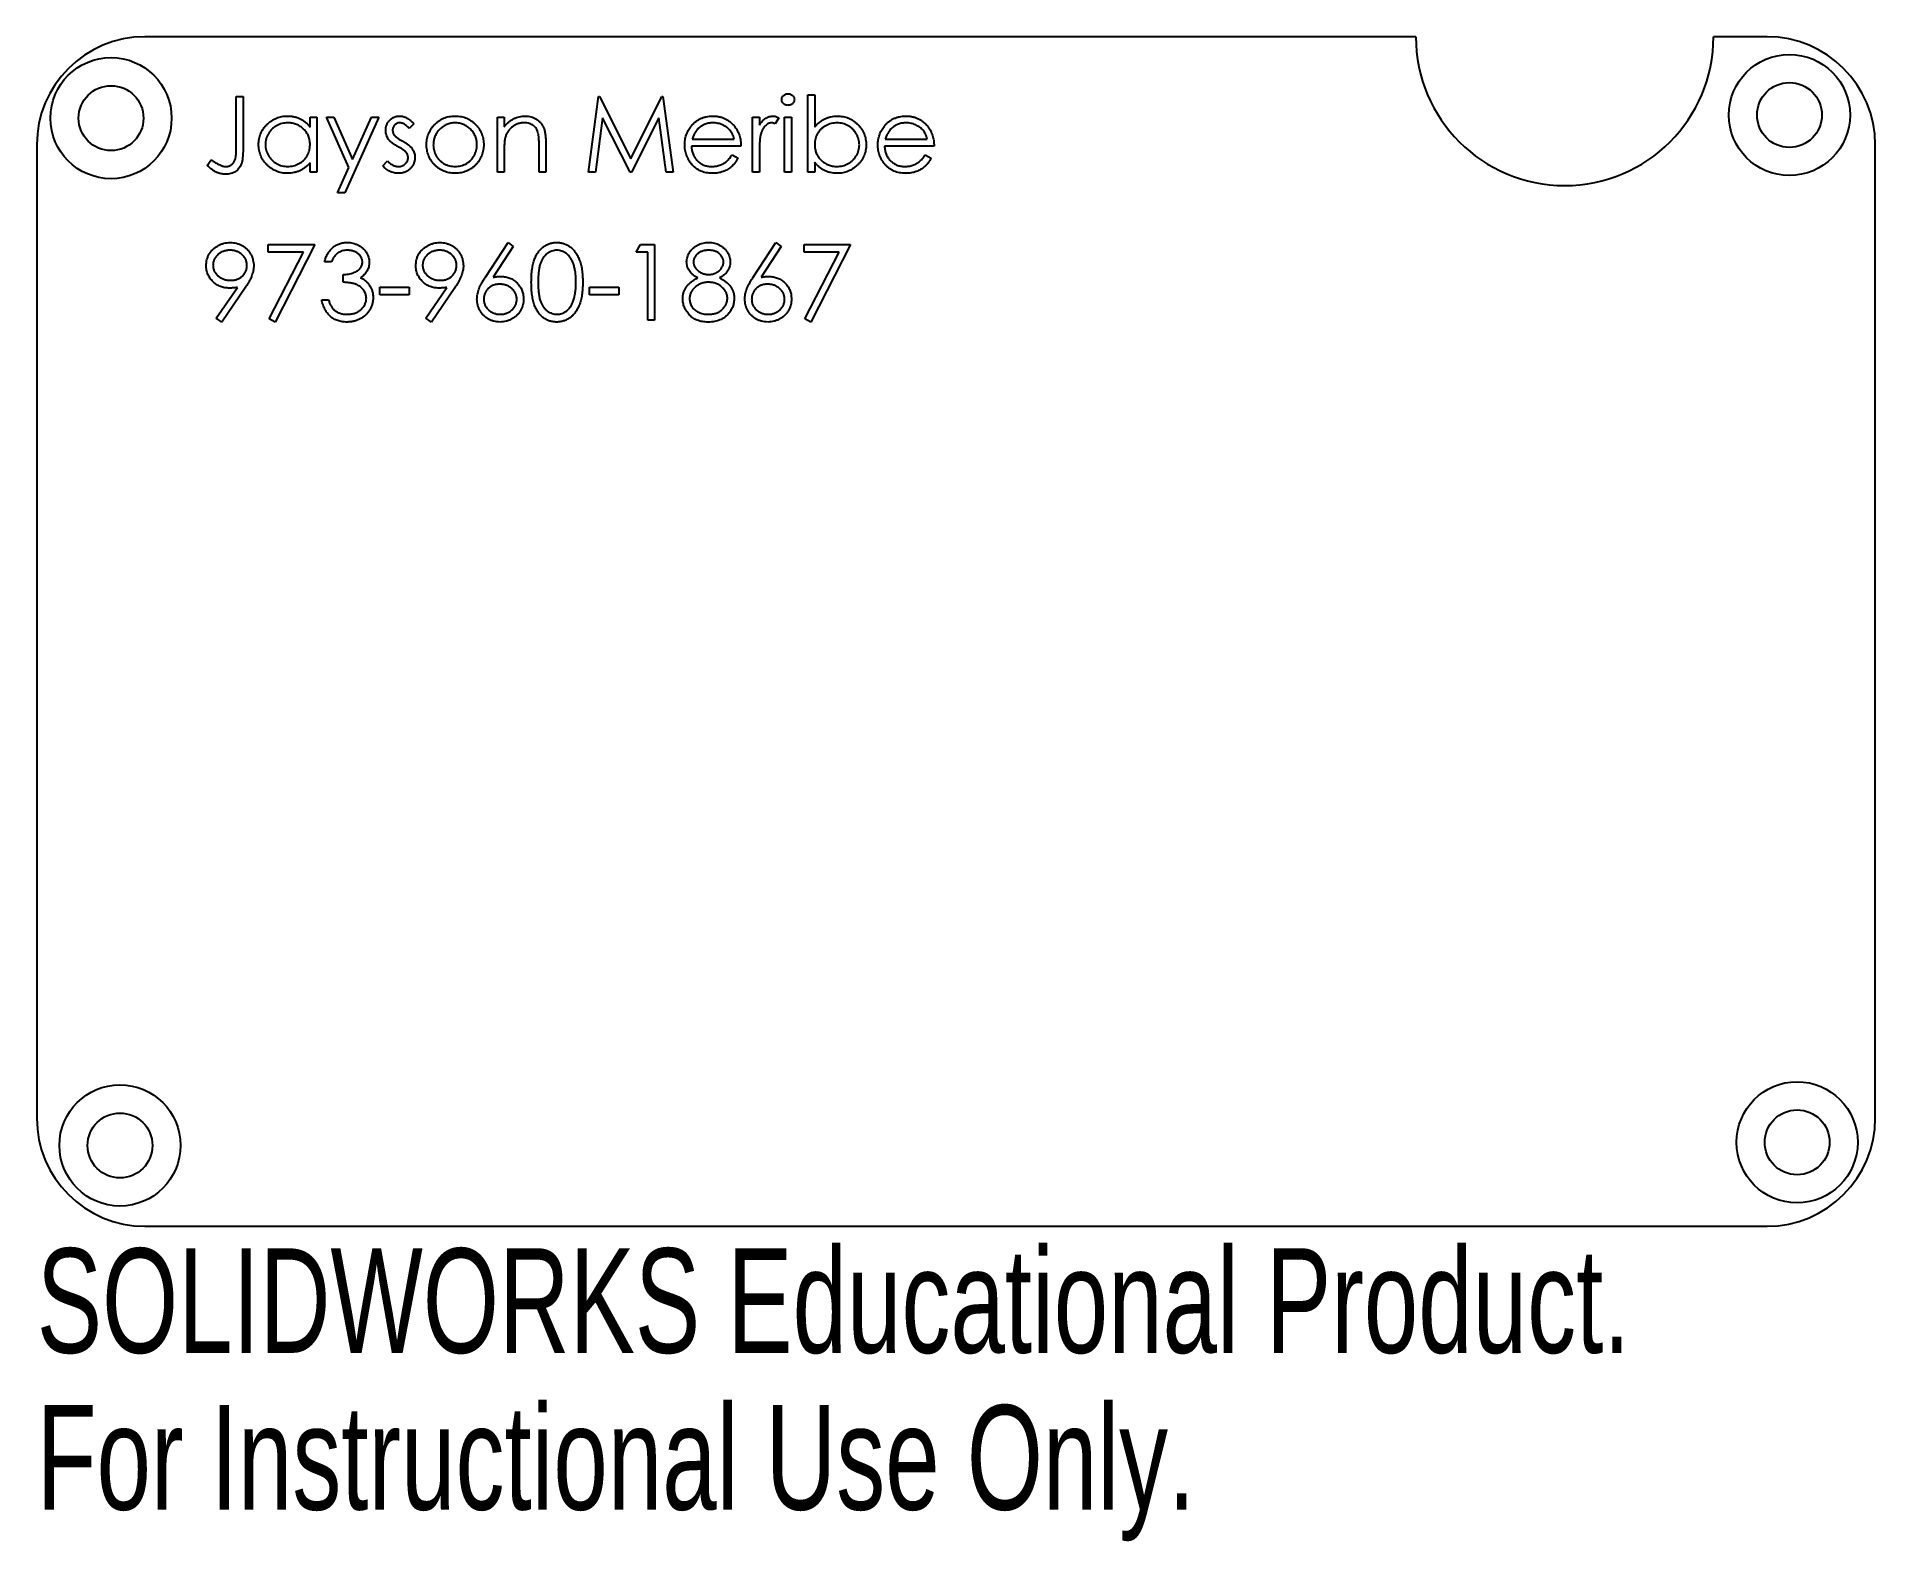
# Model space of a CAD drawing. Header units: millimetres. Extents: x -25.6 to 59.4, y -62 to 7.6.
import ezdxf

# ---------------------------------------------------------------- set-up
doc = ezdxf.new("R2010")
doc.units = ezdxf.units.MM
doc.styles.add('SLDTEXTSTYLE0', font='TXT', dxfattribs={"width": 0.7})

msp = doc.modelspace()

# ---------------------------------------------------------------- texts
at = {"color": 7, "linetype": 'Continuous', "char_height": 4.83362, "attachment_point": 1, "style": 'SLDTEXTSTYLE0'}
for s, insert in [('SOLIDWORKS Educational Product.', (-25.622, -48.454)), ('For Instructional Use Only.', (-25.622, -55.705))]:
    msp.add_mtext(s, dxfattribs=dict(at, insert=insert))

# ---------------------------------------------------------------- linework, layer by layer
at = {"color": 7, "linetype": 'Continuous', "lineweight": 25}
for p, q in [((38.139, 7.565), (-20.622, 7.565)), ((54.378, 7.565), (51.901, 7.565)), ((-16.398, 4.798), (-16.084, 4.798)), ((-16.398, 2.469), (-16.398, 4.798)), ((-16.084, 4.798), (-16.084, 2.434)), ((-0.109, 1.298), (0.353, 4.798)), ((0.353, 4.798), (0.398, 4.798)), ((0.398, 4.798), (1.843, 1.926)), ((1.843, 1.926), (3.284, 4.798)), ((3.284, 4.798), (3.33, 4.798)), ((3.33, 4.798), (3.794, 1.298)), ((10.032, 4.887), (10.346, 4.887)), ((10.032, 1.298), (10.032, 4.887)), ((10.346, 4.887), (10.346, 3.391)), ((-12.988, 3.855), (-12.674, 3.855)), ((-12.988, 3.382), (-12.988, 3.855)), ((-12.674, 3.855), (-12.674, 1.298)), ((-12.225, 3.855), (-11.886, 3.855)), ((-11.191, 1.516), (-12.225, 3.855)), ((-11.886, 3.855), (-11.02, 1.896)), ((-9.802, 3.855), (-11.372, 0.355)), ((-11.02, 1.896), (-10.141, 3.855)), ((-10.141, 3.855), (-9.802, 3.855)), ((-8.186, 3.536), (-8.399, 3.317)), ((-4.327, 3.855), (-4.013, 3.855)), ((-4.327, 1.298), (-4.327, 3.855)), ((-4.013, 3.855), (-4.013, 3.394)), ((0.541, 3.822), (0.207, 1.298)), ((1.81, 1.298), (0.541, 3.822)), ((3.144, 3.816), (1.88, 1.298)), ((3.479, 1.298), (3.144, 3.816)), ((7.474, 3.855), (7.788, 3.855)), ((7.474, 1.298), (7.474, 3.855)), ((7.788, 3.855), (7.788, 3.479)), ((8.685, 3.813), (8.513, 3.541)), ((8.955, 3.855), (9.269, 3.855)), ((8.955, 1.298), (8.955, 3.855)), ((9.269, 3.855), (9.269, 1.298)), ((-25.622, 2.565), (-25.622, -42.435)), ((-2.084, 2.604), (-2.084, 1.298)), ((4.68, 2.823), (6.621, 2.823)), ((13.609, 2.823), (15.551, 2.823)), ((59.378, -42.435), (59.378, 2.565)), ((-17.744, 1.612), (-17.559, 1.881)), ((-12.988, 1.298), (-12.988, 1.74)), ((-9.622, 1.599), (-9.414, 1.836)), ((-4.013, 2.222), (-4.013, 1.298)), ((-2.398, 1.298), (-2.398, 2.501)), ((6.935, 2.509), (4.647, 2.509)), ((6.522, 2.105), (6.801, 1.959)), ((7.788, 2.157), (7.788, 1.298)), ((10.346, 1.771), (10.346, 1.298)), ((15.865, 2.509), (13.576, 2.509)), ((15.451, 2.105), (15.73, 1.959)), ((-12.674, 1.298), (-12.988, 1.298)), ((-11.712, 0.355), (-11.191, 1.516)), ((-4.013, 1.298), (-4.327, 1.298)), ((-2.084, 1.298), (-2.398, 1.298)), ((0.207, 1.298), (-0.109, 1.298)), ((1.88, 1.298), (1.81, 1.298)), ((3.794, 1.298), (3.479, 1.298)), ((7.788, 1.298), (7.474, 1.298)), ((9.269, 1.298), (8.955, 1.298)), ((10.346, 1.298), (10.032, 1.298)), ((-11.372, 0.355), (-11.712, 0.355)), ((-14.917, -2.036), (-12.763, -2.036)), ((-14.917, -2.395), (-14.917, -2.036)), ((-13.295, -2.395), (-14.917, -2.395)), ((-14.874, -5.476), (-13.295, -2.395)), ((-12.763, -2.036), (-14.603, -5.625)), ((-4.878, -3.543), (-3.834, -1.946)), ((-3.592, -2.136), (-4.517, -3.55)), ((-3.834, -1.946), (-3.592, -2.136)), ((2.089, -2.395), (2.295, -2.036)), ((2.628, -2.395), (2.089, -2.395)), ((2.295, -2.036), (2.942, -2.036)), ((2.628, -5.536), (2.628, -2.395)), ((2.942, -2.036), (2.942, -5.536)), ((7.506, -3.543), (8.551, -1.946)), ((8.793, -2.136), (7.868, -3.55)), ((8.551, -1.946), (8.793, -2.136)), ((9.852, -2.036), (12.006, -2.036)), ((9.852, -2.395), (9.852, -2.036)), ((11.475, -2.395), (9.852, -2.395)), ((9.895, -5.476), (11.475, -2.395)), ((12.006, -2.036), (10.166, -5.625)), ((-12, -2.843), (-12.315, -2.843)), ((-17.322, -5.451), (-16.349, -4.028)), ((-15.993, -4.049), (-17.071, -5.625)), ((-11.462, -3.786), (-11.462, -3.427)), ((-9.757, -4.01), (-8.411, -4.01)), ((-9.757, -4.369), (-9.757, -4.01)), ((-8.411, -4.01), (-8.411, -4.369)), ((-7.63, -5.451), (-6.656, -4.028)), ((-6.301, -4.049), (-7.379, -5.625)), ((-0.065, -4.01), (1.282, -4.01)), ((-0.065, -4.369), (-0.065, -4.01)), ((1.282, -4.01), (1.282, -4.369)), ((-12.449, -4.593), (-12.135, -4.593)), ((-8.411, -4.369), (-9.757, -4.369)), ((1.282, -4.369), (-0.065, -4.369)), ((-17.071, -5.625), (-17.322, -5.451)), ((-14.603, -5.625), (-14.874, -5.476)), ((-7.379, -5.625), (-7.63, -5.451)), ((2.942, -5.536), (2.628, -5.536)), ((10.166, -5.625), (9.895, -5.476)), ((-20.622, -47.435), (54.378, -47.435))]:
    msp.add_line(p, q, dxfattribs=at)
for centre, radius in [((-22.188, 3.803), 2.8), ((55.412, 3.948), 2.8), ((-22.188, 3.803), 1.5), ((55.412, 3.948), 1.5), ((55.767, -43.552), 2.8), ((-21.775, -43.697), 2.8), ((-21.775, -43.697), 1.5), ((55.767, -43.552), 1.5)]:
    msp.add_circle(centre, radius, dxfattribs=at)
for centre, radius, start, end in [((-20.622, 2.565), 5, 90, 180), ((45.02, 7.565), 6.881, 180, 0), ((54.378, 2.565), 5, 0, 90), ((-20.622, -42.435), 5, 180, 270), ((54.378, -42.435), 5, 270, 0)]:
    msp.add_arc(centre, radius, start, end, dxfattribs=at)
for points, knots in [([(8.82, 4.662), (8.821, 4.68), (8.823, 4.715), (8.84, 4.766), (8.867, 4.813), (8.905, 4.854), (8.949, 4.889), (8.999, 4.914), (9.054, 4.93), (9.091, 4.931), (9.11, 4.932)], [0, 0, 0, 0, 0.12329, 0.242149, 0.363437, 0.489745, 0.618115, 0.744894, 0.868932, 1, 1, 1, 1]), ([(9.11, 4.394), (9.091, 4.395), (9.054, 4.396), (8.999, 4.412), (8.949, 4.437), (8.905, 4.472), (8.867, 4.513), (8.84, 4.559), (8.823, 4.609), (8.821, 4.644), (8.82, 4.662)], [0, 0, 0, 0, 0.131867, 0.256661, 0.384213, 0.513365, 0.640443, 0.761085, 0.879146, 1, 1, 1, 1]), ([(9.11, 4.932), (9.13, 4.931), (9.168, 4.93), (9.223, 4.914), (9.273, 4.889), (9.318, 4.854), (9.356, 4.814), (9.383, 4.766), (9.4, 4.715), (9.402, 4.68), (9.403, 4.662)], [0, 0, 0, 0, 0.1318993, 0.2582841, 0.3843411, 0.5119796, 0.638632, 0.7592298, 0.8774122, 1, 1, 1, 1]), ([(9.403, 4.662), (9.402, 4.644), (9.4, 4.609), (9.383, 4.559), (9.356, 4.512), (9.318, 4.472), (9.273, 4.437), (9.223, 4.412), (9.168, 4.396), (9.13, 4.395), (9.11, 4.394)], [0, 0, 0, 0, 0.120162, 0.237546, 0.357497, 0.484917, 0.613329, 0.74015, 0.867301, 1, 1, 1, 1]), ([(-15.366, 2.583), (-15.365, 2.628), (-15.362, 2.716), (-15.344, 2.845), (-15.313, 2.97), (-15.269, 3.089), (-15.213, 3.203), (-15.145, 3.313), (-15.065, 3.418), (-14.973, 3.515), (-14.873, 3.605), (-14.766, 3.684), (-14.655, 3.752), (-14.538, 3.805), (-14.416, 3.849), (-14.289, 3.879), (-14.157, 3.896), (-14.068, 3.899), (-14.022, 3.9)], [0, 0, 0, 0, 0.063775, 0.126079, 0.186904, 0.247574, 0.308003, 0.369132, 0.432033, 0.496791, 0.561611, 0.624914, 0.686726, 0.748079, 0.809582, 0.871631, 0.934886, 1, 1, 1, 1]), ([(-14.018, 3.586), (-14.064, 3.584), (-14.155, 3.581), (-14.288, 3.556), (-14.415, 3.514), (-14.536, 3.457), (-14.649, 3.385), (-14.749, 3.298), (-14.839, 3.198), (-14.914, 3.086), (-14.976, 2.966), (-15.019, 2.84), (-15.047, 2.711), (-15.05, 2.624), (-15.052, 2.58)], [0, 0, 0, 0, 0.085921, 0.169593, 0.252476, 0.336244, 0.419505, 0.502036, 0.584775, 0.669846, 0.754185, 0.836658, 0.91801, 1, 1, 1, 1]), ([(-14.022, 3.9), (-13.97, 3.899), (-13.868, 3.896), (-13.718, 3.872), (-13.577, 3.833), (-13.442, 3.779), (-13.315, 3.707), (-13.196, 3.617), (-13.085, 3.508), (-13.021, 3.425), (-12.988, 3.382)], [0, 0, 0, 0, 0.129862, 0.254654, 0.376015, 0.495255, 0.614798, 0.738106, 0.865196, 1, 1, 1, 1]), ([(-12.988, 2.571), (-12.989, 2.606), (-12.99, 2.676), (-13.005, 2.778), (-13.028, 2.876), (-13.06, 2.969), (-13.103, 3.058), (-13.154, 3.142), (-13.215, 3.222), (-13.284, 3.296), (-13.361, 3.364), (-13.441, 3.424), (-13.527, 3.474), (-13.617, 3.515), (-13.711, 3.547), (-13.81, 3.569), (-13.913, 3.584), (-13.983, 3.585), (-14.018, 3.586)], [0, 0, 0, 0, 0.0656338, 0.1291881, 0.1912187, 0.2519128, 0.3125075, 0.3734944, 0.4351516, 0.4987415, 0.5620952, 0.6241866, 0.6854757, 0.7460968, 0.8076116, 0.8699666, 0.933951, 1, 1, 1, 1]), ([(-9.488, 3.229), (-9.487, 3.253), (-9.486, 3.299), (-9.478, 3.367), (-9.462, 3.432), (-9.443, 3.494), (-9.417, 3.552), (-9.385, 3.608), (-9.348, 3.661), (-9.305, 3.71), (-9.258, 3.754), (-9.207, 3.793), (-9.154, 3.826), (-9.097, 3.854), (-9.038, 3.875), (-8.975, 3.889), (-8.909, 3.899), (-8.864, 3.9), (-8.841, 3.9)], [0, 0, 0, 0, 0.0679785, 0.1330435, 0.1965074, 0.2586134, 0.3197283, 0.3808729, 0.4426356, 0.5050793, 0.5678805, 0.6288139, 0.6889101, 0.748765, 0.8093858, 0.8708843, 0.9340375, 1, 1, 1, 1]), ([(-8.841, 3.586), (-8.863, 3.585), (-8.907, 3.583), (-8.969, 3.562), (-9.027, 3.529), (-9.077, 3.483), (-9.12, 3.431), (-9.151, 3.372), (-9.17, 3.308), (-9.172, 3.264), (-9.174, 3.242)], [0, 0, 0, 0, 0.124958, 0.245901, 0.369166, 0.498511, 0.628504, 0.751028, 0.873724, 1, 1, 1, 1]), ([(-8.841, 3.9), (-8.814, 3.899), (-8.759, 3.897), (-8.677, 3.879), (-8.594, 3.85), (-8.512, 3.81), (-8.43, 3.758), (-8.348, 3.695), (-8.265, 3.621), (-8.213, 3.565), (-8.186, 3.536)], [0, 0, 0, 0, 0.1057143, 0.2134116, 0.3261267, 0.4444517, 0.5690611, 0.7027122, 0.8463179, 1, 1, 1, 1]), ([(-8.399, 3.317), (-8.418, 3.338), (-8.453, 3.379), (-8.51, 3.434), (-8.566, 3.48), (-8.621, 3.519), (-8.676, 3.549), (-8.731, 3.57), (-8.786, 3.584), (-8.823, 3.585), (-8.841, 3.586)], [0, 0, 0, 0, 0.158223, 0.305036, 0.441309, 0.565963, 0.683525, 0.793334, 0.898518, 1, 1, 1, 1]), ([(-7.603, 2.569), (-7.602, 2.612), (-7.6, 2.697), (-7.583, 2.822), (-7.556, 2.943), (-7.517, 3.059), (-7.468, 3.17), (-7.407, 3.278), (-7.336, 3.381), (-7.28, 3.444), (-7.252, 3.477)], [0, 0, 0, 0, 0.128919, 0.255238, 0.378679, 0.501088, 0.622714, 0.746241, 0.871589, 1, 1, 1, 1]), ([(-6.279, 3.586), (-6.313, 3.585), (-6.38, 3.583), (-6.479, 3.569), (-6.574, 3.546), (-6.665, 3.513), (-6.753, 3.471), (-6.837, 3.419), (-6.917, 3.359), (-6.993, 3.289), (-7.062, 3.213), (-7.122, 3.133), (-7.174, 3.048), (-7.216, 2.96), (-7.248, 2.867), (-7.272, 2.77), (-7.286, 2.67), (-7.288, 2.602), (-7.289, 2.567)], [0, 0, 0, 0, 0.063846, 0.126044, 0.187165, 0.247399, 0.30838, 0.36978, 0.432584, 0.497641, 0.562401, 0.625557, 0.687332, 0.748313, 0.809791, 0.871768, 0.934836, 1, 1, 1, 1]), ([(-7.252, 3.477), (-7.22, 3.511), (-7.156, 3.578), (-7.049, 3.663), (-6.936, 3.737), (-6.817, 3.796), (-6.691, 3.843), (-6.559, 3.876), (-6.42, 3.897), (-6.326, 3.899), (-6.278, 3.9)], [0, 0, 0, 0, 0.128498, 0.252713, 0.374819, 0.496436, 0.617911, 0.741288, 0.8687, 1, 1, 1, 1]), ([(-5.27, 2.567), (-5.271, 2.602), (-5.273, 2.67), (-5.287, 2.77), (-5.31, 2.867), (-5.342, 2.96), (-5.385, 3.048), (-5.437, 3.132), (-5.497, 3.214), (-5.567, 3.289), (-5.643, 3.359), (-5.723, 3.419), (-5.807, 3.471), (-5.894, 3.514), (-5.986, 3.545), (-6.081, 3.569), (-6.179, 3.583), (-6.246, 3.585), (-6.279, 3.586)], [0, 0, 0, 0, 0.065185, 0.128274, 0.19027, 0.251768, 0.312769, 0.374793, 0.43797, 0.503047, 0.568125, 0.63095, 0.692369, 0.752973, 0.813641, 0.874355, 0.936573, 1, 1, 1, 1]), ([(-6.278, 3.9), (-6.23, 3.899), (-6.136, 3.897), (-5.998, 3.876), (-5.866, 3.843), (-5.741, 3.798), (-5.622, 3.737), (-5.509, 3.665), (-5.403, 3.579), (-5.339, 3.512), (-5.306, 3.479)], [0, 0, 0, 0, 0.131751, 0.258332, 0.382134, 0.503804, 0.624693, 0.746871, 0.871514, 1, 1, 1, 1]), ([(-5.306, 3.479), (-5.278, 3.447), (-5.223, 3.383), (-5.152, 3.279), (-5.09, 3.172), (-5.041, 3.06), (-5.003, 2.944), (-4.975, 2.823), (-4.959, 2.698), (-4.957, 2.613), (-4.956, 2.569)], [0, 0, 0, 0, 0.128157, 0.253834, 0.376506, 0.498534, 0.621368, 0.744565, 0.870634, 1, 1, 1, 1]), ([(-4.013, 3.394), (-3.98, 3.436), (-3.915, 3.517), (-3.806, 3.624), (-3.692, 3.712), (-3.572, 3.782), (-3.446, 3.835), (-3.316, 3.873), (-3.179, 3.896), (-3.087, 3.899), (-3.04, 3.9)], [0, 0, 0, 0, 0.140976, 0.2735688, 0.3989883, 0.5199298, 0.63811, 0.7565889, 0.8768598, 1, 1, 1, 1]), ([(-3.095, 3.586), (-3.12, 3.586), (-3.17, 3.585), (-3.244, 3.575), (-3.316, 3.56), (-3.387, 3.539), (-3.454, 3.51), (-3.521, 3.478), (-3.584, 3.437), (-3.646, 3.392), (-3.703, 3.342), (-3.757, 3.289), (-3.804, 3.233), (-3.847, 3.174), (-3.884, 3.112), (-3.917, 3.047), (-3.944, 2.979), (-3.958, 2.932), (-3.965, 2.909)], [0, 0, 0, 0, 0.063986, 0.126627, 0.188984, 0.25023, 0.312351, 0.374574, 0.438148, 0.50292, 0.567974, 0.630771, 0.692935, 0.754398, 0.815218, 0.876117, 0.938015, 1, 1, 1, 1]), ([(-2.435, 3.083), (-2.446, 3.122), (-2.466, 3.199), (-2.517, 3.303), (-2.58, 3.391), (-2.658, 3.463), (-2.75, 3.519), (-2.854, 3.558), (-2.97, 3.582), (-3.052, 3.585), (-3.095, 3.586)], [0, 0, 0, 0, 0.13552, 0.260833, 0.378476, 0.493178, 0.609281, 0.729981, 0.859261, 1, 1, 1, 1]), ([(-3.04, 3.9), (-2.993, 3.898), (-2.9, 3.895), (-2.765, 3.868), (-2.639, 3.822), (-2.523, 3.759), (-2.418, 3.68), (-2.325, 3.588), (-2.249, 3.483), (-2.198, 3.385), (-2.164, 3.299), (-2.143, 3.224), (-2.125, 3.142), (-2.109, 3.051), (-2.098, 2.951), (-2.09, 2.843), (-2.084, 2.726), (-2.084, 2.645), (-2.084, 2.604)], [0, 0, 0, 0, 0.0772404, 0.1511781, 0.223488, 0.2955426, 0.3669763, 0.4371305, 0.5070436, 0.5785597, 0.6166135, 0.6587562, 0.7044912, 0.7548031, 0.8093316, 0.8682745, 0.9320729, 1, 1, 1, 1]), ([(4.333, 2.569), (4.334, 2.609), (4.336, 2.687), (4.349, 2.802), (4.373, 2.914), (4.405, 3.023), (4.446, 3.128), (4.497, 3.231), (4.557, 3.33), (4.604, 3.392), (4.627, 3.423)], [0, 0, 0, 0, 0.128045, 0.253768, 0.377428, 0.500551, 0.623296, 0.746578, 0.872348, 1, 1, 1, 1]), ([(4.627, 3.423), (4.659, 3.461), (4.721, 3.536), (4.827, 3.634), (4.941, 3.716), (5.063, 3.784), (5.193, 3.835), (5.331, 3.874), (5.476, 3.896), (5.576, 3.899), (5.627, 3.9)], [0, 0, 0, 0, 0.128835, 0.253589, 0.374643, 0.49534, 0.616325, 0.739759, 0.866842, 1, 1, 1, 1]), ([(5.643, 3.586), (5.612, 3.585), (5.55, 3.584), (5.459, 3.573), (5.371, 3.554), (5.286, 3.528), (5.206, 3.493), (5.127, 3.453), (5.054, 3.403), (5.008, 3.365), (4.984, 3.346)], [0, 0, 0, 0, 0.131092, 0.259141, 0.384162, 0.505992, 0.629098, 0.750669, 0.874039, 1, 1, 1, 1]), ([(5.627, 3.9), (5.68, 3.899), (5.783, 3.896), (5.933, 3.872), (6.075, 3.833), (6.208, 3.777), (6.334, 3.706), (6.451, 3.618), (6.561, 3.516), (6.625, 3.437), (6.657, 3.397)], [0, 0, 0, 0, 0.13204, 0.259033, 0.38188, 0.502258, 0.622752, 0.744743, 0.870109, 1, 1, 1, 1]), ([(6.621, 2.823), (6.61, 2.865), (6.588, 2.945), (6.542, 3.056), (6.489, 3.155), (6.428, 3.24), (6.358, 3.316), (6.277, 3.383), (6.187, 3.442), (6.087, 3.492), (5.982, 3.535), (5.871, 3.564), (5.758, 3.583), (5.682, 3.585), (5.643, 3.586)], [0, 0, 0, 0, 0.09624, 0.185231, 0.267501, 0.3444, 0.419595, 0.496891, 0.576638, 0.660268, 0.745387, 0.83004, 0.914474, 1, 1, 1, 1]), ([(7.788, 3.479), (7.811, 3.514), (7.856, 3.581), (7.929, 3.67), (8.005, 3.743), (8.082, 3.802), (8.163, 3.845), (8.244, 3.877), (8.328, 3.896), (8.384, 3.899), (8.412, 3.9)], [0, 0, 0, 0, 0.1600594, 0.3061124, 0.4383665, 0.5605415, 0.6753172, 0.7861136, 0.8928418, 1, 1, 1, 1]), ([(8.352, 3.586), (8.327, 3.584), (8.276, 3.581), (8.2, 3.554), (8.127, 3.511), (8.069, 3.462), (8.024, 3.416), (7.992, 3.375), (7.962, 3.329), (7.934, 3.28), (7.908, 3.225), (7.884, 3.166), (7.863, 3.102), (7.85, 3.058), (7.844, 3.035)], [0, 0, 0, 0, 0.093807, 0.191338, 0.295191, 0.410312, 0.47193, 0.536425, 0.603119, 0.674118, 0.749332, 0.828283, 0.91204, 1, 1, 1, 1]), ([(8.513, 3.541), (8.498, 3.547), (8.469, 3.56), (8.427, 3.575), (8.389, 3.584), (8.364, 3.585), (8.352, 3.586)], [0, 0, 0, 0, 0.295139, 0.56023, 0.794983, 1, 1, 1, 1]), ([(8.412, 3.9), (8.434, 3.899), (8.479, 3.897), (8.547, 3.879), (8.617, 3.852), (8.662, 3.826), (8.685, 3.813)], [0, 0, 0, 0, 0.225278, 0.463523, 0.720324, 1, 1, 1, 1]), ([(10.346, 3.391), (10.381, 3.432), (10.45, 3.511), (10.566, 3.615), (10.687, 3.703), (10.815, 3.776), (10.95, 3.831), (11.091, 3.872), (11.238, 3.896), (11.338, 3.899), (11.389, 3.9)], [0, 0, 0, 0, 0.134636, 0.262681, 0.38719, 0.50839, 0.628966, 0.749723, 0.873248, 1, 1, 1, 1]), ([(11.381, 3.586), (11.336, 3.585), (11.246, 3.581), (11.112, 3.555), (10.982, 3.514), (10.858, 3.455), (10.742, 3.383), (10.639, 3.298), (10.549, 3.201), (10.476, 3.093), (10.417, 2.975), (10.376, 2.85), (10.351, 2.718), (10.347, 2.628), (10.346, 2.581)], [0, 0, 0, 0, 0.084735, 0.168182, 0.252419, 0.338618, 0.424014, 0.506402, 0.587545, 0.668801, 0.7501, 0.831022, 0.91396, 1, 1, 1, 1]), ([(12.41, 2.572), (12.408, 2.615), (12.404, 2.703), (12.378, 2.832), (12.332, 2.958), (12.271, 3.079), (12.195, 3.192), (12.106, 3.294), (12.004, 3.381), (11.891, 3.454), (11.771, 3.514), (11.644, 3.555), (11.514, 3.581), (11.426, 3.585), (11.381, 3.586)], [0, 0, 0, 0, 0.0820663, 0.1638049, 0.2466175, 0.331983, 0.4174662, 0.5009071, 0.5841031, 0.6682542, 0.7520561, 0.8345696, 0.9166522, 1, 1, 1, 1]), ([(11.389, 3.9), (11.434, 3.899), (11.523, 3.896), (11.655, 3.878), (11.781, 3.848), (11.902, 3.806), (12.018, 3.75), (12.129, 3.684), (12.235, 3.604), (12.334, 3.514), (12.425, 3.415), (12.505, 3.31), (12.573, 3.2), (12.629, 3.084), (12.672, 2.964), (12.701, 2.838), (12.72, 2.706), (12.723, 2.617), (12.724, 2.572)], [0, 0, 0, 0, 0.064649, 0.127821, 0.189419, 0.250372, 0.311137, 0.372825, 0.435463, 0.500128, 0.564773, 0.627344, 0.688919, 0.749829, 0.810578, 0.872176, 0.935017, 1, 1, 1, 1]), ([(13.262, 2.569), (13.263, 2.609), (13.266, 2.687), (13.279, 2.802), (13.302, 2.914), (13.334, 3.023), (13.376, 3.128), (13.427, 3.231), (13.487, 3.33), (13.533, 3.392), (13.557, 3.423)], [0, 0, 0, 0, 0.1280448, 0.2537679, 0.3774284, 0.5005508, 0.6232959, 0.7465783, 0.8723475, 1, 1, 1, 1]), ([(13.557, 3.423), (13.589, 3.461), (13.651, 3.536), (13.757, 3.634), (13.871, 3.716), (13.992, 3.784), (14.123, 3.835), (14.26, 3.874), (14.406, 3.896), (14.506, 3.899), (14.557, 3.9)], [0, 0, 0, 0, 0.128835, 0.253589, 0.374643, 0.49534, 0.616325, 0.739759, 0.866842, 1, 1, 1, 1]), ([(14.573, 3.586), (14.541, 3.585), (14.479, 3.584), (14.388, 3.573), (14.3, 3.554), (14.216, 3.528), (14.135, 3.493), (14.057, 3.453), (13.983, 3.403), (13.937, 3.365), (13.914, 3.346)], [0, 0, 0, 0, 0.131092, 0.259141, 0.384162, 0.505992, 0.629098, 0.750669, 0.874039, 1, 1, 1, 1]), ([(14.557, 3.9), (14.609, 3.899), (14.712, 3.896), (14.862, 3.872), (15.004, 3.833), (15.138, 3.777), (15.264, 3.706), (15.38, 3.618), (15.49, 3.516), (15.554, 3.437), (15.587, 3.397)], [0, 0, 0, 0, 0.13204, 0.259033, 0.38188, 0.502258, 0.622752, 0.744743, 0.870109, 1, 1, 1, 1]), ([(15.551, 2.823), (15.539, 2.865), (15.517, 2.945), (15.471, 3.056), (15.419, 3.155), (15.357, 3.24), (15.287, 3.316), (15.207, 3.383), (15.116, 3.442), (15.017, 3.492), (14.911, 3.535), (14.8, 3.564), (14.688, 3.583), (14.611, 3.585), (14.573, 3.586)], [0, 0, 0, 0, 0.09624, 0.185231, 0.267501, 0.3444, 0.419595, 0.496891, 0.576638, 0.660268, 0.745387, 0.83004, 0.914474, 1, 1, 1, 1]), ([(-14.032, 1.253), (-14.077, 1.254), (-14.167, 1.256), (-14.298, 1.275), (-14.424, 1.305), (-14.545, 1.347), (-14.661, 1.403), (-14.772, 1.469), (-14.878, 1.549), (-14.977, 1.639), (-15.068, 1.738), (-15.148, 1.842), (-15.215, 1.954), (-15.27, 2.069), (-15.313, 2.191), (-15.343, 2.317), (-15.362, 2.449), (-15.365, 2.538), (-15.366, 2.583)], [0, 0, 0, 0, 0.06462, 0.127433, 0.189004, 0.24993, 0.310668, 0.372329, 0.434939, 0.499576, 0.564191, 0.626735, 0.688109, 0.749294, 0.810331, 0.871901, 0.935046, 1, 1, 1, 1]), ([(-15.052, 2.58), (-15.05, 2.536), (-15.046, 2.449), (-15.019, 2.32), (-14.974, 2.195), (-14.913, 2.073), (-14.837, 1.961), (-14.748, 1.859), (-14.646, 1.772), (-14.533, 1.698), (-14.412, 1.639), (-14.285, 1.598), (-14.155, 1.572), (-14.066, 1.568), (-14.021, 1.567)], [0, 0, 0, 0, 0.081589, 0.162859, 0.245484, 0.330807, 0.416493, 0.499893, 0.583048, 0.667158, 0.751312, 0.833785, 0.916256, 1, 1, 1, 1]), ([(-14.021, 1.567), (-13.976, 1.569), (-13.885, 1.572), (-13.752, 1.597), (-13.622, 1.639), (-13.499, 1.697), (-13.383, 1.769), (-13.28, 1.853), (-13.192, 1.95), (-13.118, 2.058), (-13.06, 2.175), (-13.017, 2.301), (-12.992, 2.434), (-12.989, 2.524), (-12.988, 2.571)], [0, 0, 0, 0, 0.084802, 0.168664, 0.252552, 0.33824, 0.423103, 0.505556, 0.586176, 0.667136, 0.748499, 0.830452, 0.913456, 1, 1, 1, 1]), ([(-9.371, 2.835), (-9.389, 2.864), (-9.425, 2.923), (-9.46, 3.02), (-9.484, 3.122), (-9.487, 3.193), (-9.488, 3.229)], [0, 0, 0, 0, 0.246252, 0.492591, 0.74057, 1, 1, 1, 1]), ([(-8.93, 2.486), (-8.956, 2.501), (-9.006, 2.529), (-9.078, 2.573), (-9.142, 2.617), (-9.201, 2.66), (-9.253, 2.704), (-9.298, 2.748), (-9.338, 2.79), (-9.36, 2.821), (-9.371, 2.835)], [0, 0, 0, 0, 0.157762, 0.30595, 0.443775, 0.572824, 0.692154, 0.802296, 0.905564, 1, 1, 1, 1]), ([(-9.174, 3.242), (-9.172, 3.222), (-9.17, 3.181), (-9.153, 3.122), (-9.125, 3.064), (-9.1, 3.028), (-9.087, 3.01)], [0, 0, 0, 0, 0.24004, 0.479403, 0.731757, 1, 1, 1, 1]), ([(-9.087, 3.01), (-9.079, 3), (-9.062, 2.979), (-9.03, 2.95), (-8.994, 2.918), (-8.951, 2.886), (-8.902, 2.853), (-8.847, 2.819), (-8.787, 2.782), (-8.744, 2.758), (-8.721, 2.746)], [0, 0, 0, 0, 0.083425, 0.17756, 0.283982, 0.402217, 0.533568, 0.676121, 0.831649, 1, 1, 1, 1]), ([(-8.721, 2.746), (-8.694, 2.731), (-8.641, 2.701), (-8.567, 2.656), (-8.499, 2.61), (-8.438, 2.566), (-8.384, 2.52), (-8.336, 2.477), (-8.295, 2.433), (-8.272, 2.402), (-8.261, 2.387)], [0, 0, 0, 0, 0.1589891, 0.3071146, 0.4462132, 0.5748761, 0.6941521, 0.8045812, 0.9065933, 1, 1, 1, 1]), ([(-6.278, 1.253), (-6.326, 1.254), (-6.419, 1.256), (-6.556, 1.275), (-6.686, 1.306), (-6.809, 1.349), (-6.926, 1.405), (-7.036, 1.473), (-7.139, 1.554), (-7.234, 1.646), (-7.32, 1.746), (-7.396, 1.851), (-7.46, 1.961), (-7.512, 2.075), (-7.553, 2.192), (-7.582, 2.315), (-7.6, 2.441), (-7.602, 2.526), (-7.603, 2.569)], [0, 0, 0, 0, 0.068742, 0.134635, 0.198324, 0.260825, 0.322714, 0.384555, 0.446913, 0.510958, 0.574931, 0.636685, 0.697483, 0.757134, 0.816966, 0.876818, 0.937663, 1, 1, 1, 1]), ([(-7.289, 2.567), (-7.287, 2.523), (-7.284, 2.434), (-7.258, 2.303), (-7.215, 2.177), (-7.156, 2.058), (-7.083, 1.947), (-6.996, 1.848), (-6.898, 1.763), (-6.788, 1.693), (-6.67, 1.636), (-6.544, 1.597), (-6.414, 1.571), (-6.325, 1.568), (-6.279, 1.567)], [0, 0, 0, 0, 0.084733, 0.168179, 0.251488, 0.335841, 0.419834, 0.502345, 0.583649, 0.665931, 0.748717, 0.831047, 0.91441, 1, 1, 1, 1]), ([(-6.279, 1.567), (-6.234, 1.568), (-6.145, 1.571), (-6.014, 1.596), (-5.889, 1.637), (-5.771, 1.692), (-5.662, 1.764), (-5.562, 1.848), (-5.477, 1.947), (-5.403, 2.058), (-5.344, 2.177), (-5.3, 2.303), (-5.274, 2.434), (-5.271, 2.523), (-5.27, 2.567)], [0, 0, 0, 0, 0.085606, 0.168983, 0.250908, 0.333708, 0.416005, 0.49766, 0.579893, 0.663902, 0.748466, 0.831791, 0.915252, 1, 1, 1, 1]), ([(-4.956, 2.569), (-4.957, 2.526), (-4.958, 2.441), (-4.977, 2.315), (-5.005, 2.192), (-5.046, 2.075), (-5.099, 1.961), (-5.162, 1.851), (-5.238, 1.746), (-5.324, 1.646), (-5.419, 1.554), (-5.522, 1.474), (-5.632, 1.405), (-5.748, 1.349), (-5.871, 1.306), (-6.001, 1.275), (-6.137, 1.256), (-6.23, 1.254), (-6.278, 1.253)], [0, 0, 0, 0, 0.062416, 0.123337, 0.183265, 0.243172, 0.302898, 0.363774, 0.425605, 0.489659, 0.553785, 0.616222, 0.677854, 0.739517, 0.802097, 0.865866, 0.931508, 1, 1, 1, 1]), ([(-3.965, 2.909), (-3.969, 2.892), (-3.977, 2.854), (-3.987, 2.792), (-3.995, 2.721), (-4.002, 2.64), (-4.006, 2.549), (-4.011, 2.449), (-4.013, 2.339), (-4.013, 2.262), (-4.013, 2.222)], [0, 0, 0, 0, 0.076995, 0.167615, 0.271052, 0.38946, 0.520843, 0.666399, 0.826094, 1, 1, 1, 1]), ([(-2.398, 2.501), (-2.398, 2.536), (-2.398, 2.602), (-2.4, 2.698), (-2.402, 2.784), (-2.406, 2.861), (-2.412, 2.93), (-2.418, 2.989), (-2.426, 3.039), (-2.432, 3.069), (-2.435, 3.083)], [0, 0, 0, 0, 0.17885, 0.34211, 0.489826, 0.623254, 0.74008, 0.841483, 0.928908, 1, 1, 1, 1]), ([(5.619, 1.253), (5.57, 1.254), (5.474, 1.256), (5.335, 1.275), (5.204, 1.307), (5.08, 1.351), (4.966, 1.408), (4.859, 1.478), (4.76, 1.56), (4.672, 1.655), (4.593, 1.757), (4.523, 1.863), (4.465, 1.973), (4.417, 2.086), (4.379, 2.202), (4.352, 2.322), (4.336, 2.444), (4.334, 2.528), (4.333, 2.569)], [0, 0, 0, 0, 0.071579, 0.139629, 0.204797, 0.268135, 0.329814, 0.391301, 0.453434, 0.516552, 0.579631, 0.641119, 0.701294, 0.76081, 0.819932, 0.87892, 0.938983, 1, 1, 1, 1]), ([(4.984, 3.346), (4.968, 3.331), (4.934, 3.301), (4.889, 3.248), (4.845, 3.191), (4.806, 3.128), (4.77, 3.06), (4.736, 2.986), (4.706, 2.907), (4.689, 2.852), (4.68, 2.823)], [0, 0, 0, 0, 0.109984, 0.22258, 0.3385, 0.458709, 0.585535, 0.717518, 0.854667, 1, 1, 1, 1]), ([(6.657, 3.397), (6.679, 3.367), (6.723, 3.306), (6.779, 3.208), (6.827, 3.105), (6.865, 2.997), (6.896, 2.883), (6.918, 2.763), (6.932, 2.638), (6.934, 2.553), (6.935, 2.509)], [0, 0, 0, 0, 0.1185218, 0.2362548, 0.3561744, 0.4772497, 0.6015399, 0.7296184, 0.8621583, 1, 1, 1, 1]), ([(7.844, 3.035), (7.839, 3.015), (7.829, 2.97), (7.819, 2.894), (7.809, 2.805), (7.802, 2.702), (7.795, 2.586), (7.791, 2.455), (7.788, 2.311), (7.788, 2.21), (7.788, 2.157)], [0, 0, 0, 0, 0.070855, 0.156938, 0.2586, 0.375891, 0.508166, 0.656238, 0.820177, 1, 1, 1, 1]), ([(10.346, 2.581), (10.347, 2.546), (10.349, 2.476), (10.363, 2.374), (10.386, 2.277), (10.418, 2.183), (10.461, 2.095), (10.512, 2.01), (10.573, 1.93), (10.642, 1.856), (10.718, 1.788), (10.799, 1.729), (10.885, 1.679), (10.975, 1.638), (11.069, 1.605), (11.168, 1.584), (11.271, 1.569), (11.341, 1.567), (11.376, 1.567)], [0, 0, 0, 0, 0.065646, 0.129212, 0.191253, 0.251958, 0.312564, 0.373562, 0.43523, 0.498536, 0.561901, 0.624098, 0.685023, 0.746051, 0.807577, 0.869943, 0.933939, 1, 1, 1, 1]), ([(11.376, 1.567), (11.422, 1.568), (11.513, 1.572), (11.646, 1.597), (11.773, 1.639), (11.894, 1.696), (12.007, 1.768), (12.108, 1.855), (12.197, 1.955), (12.272, 2.067), (12.334, 2.186), (12.377, 2.312), (12.406, 2.441), (12.408, 2.528), (12.41, 2.572)], [0, 0, 0, 0, 0.0859925, 0.1697356, 0.2526871, 0.3365263, 0.4198561, 0.5024567, 0.5852648, 0.6697998, 0.7544075, 0.83695, 0.917941, 1, 1, 1, 1]), ([(12.724, 2.572), (12.723, 2.527), (12.72, 2.439), (12.702, 2.309), (12.671, 2.184), (12.627, 2.065), (12.572, 1.95), (12.503, 1.84), (12.423, 1.735), (12.33, 1.638), (12.23, 1.548), (12.124, 1.469), (12.012, 1.401), (11.895, 1.348), (11.774, 1.304), (11.646, 1.274), (11.514, 1.257), (11.425, 1.254), (11.379, 1.253)], [0, 0, 0, 0, 0.064015, 0.126228, 0.187289, 0.247869, 0.308511, 0.369727, 0.432536, 0.497198, 0.561923, 0.625133, 0.686855, 0.748117, 0.80953, 0.871487, 0.934981, 1, 1, 1, 1]), ([(14.549, 1.253), (14.5, 1.254), (14.404, 1.256), (14.264, 1.275), (14.133, 1.307), (14.01, 1.351), (13.895, 1.408), (13.789, 1.478), (13.69, 1.56), (13.602, 1.655), (13.522, 1.757), (13.453, 1.863), (13.394, 1.973), (13.347, 2.086), (13.308, 2.202), (13.281, 2.322), (13.266, 2.444), (13.264, 2.528), (13.262, 2.569)], [0, 0, 0, 0, 0.071579, 0.139629, 0.204797, 0.268135, 0.329814, 0.391301, 0.453434, 0.516552, 0.579631, 0.641119, 0.701294, 0.76081, 0.819932, 0.87892, 0.938983, 1, 1, 1, 1]), ([(13.914, 3.346), (13.897, 3.331), (13.863, 3.301), (13.818, 3.248), (13.775, 3.191), (13.736, 3.128), (13.699, 3.06), (13.666, 2.986), (13.635, 2.907), (13.618, 2.852), (13.609, 2.823)], [0, 0, 0, 0, 0.109984, 0.22258, 0.3385, 0.458709, 0.585535, 0.717518, 0.854667, 1, 1, 1, 1]), ([(15.587, 3.397), (15.609, 3.367), (15.653, 3.306), (15.708, 3.208), (15.756, 3.105), (15.794, 2.997), (15.825, 2.883), (15.848, 2.763), (15.861, 2.638), (15.864, 2.553), (15.865, 2.509)], [0, 0, 0, 0, 0.1185218, 0.2362548, 0.3561744, 0.4772497, 0.6015399, 0.7296184, 0.8621583, 1, 1, 1, 1]), ([(-17.559, 1.881), (-17.516, 1.852), (-17.436, 1.796), (-17.317, 1.724), (-17.212, 1.663), (-17.143, 1.632), (-17.112, 1.617)], [0, 0, 0, 0, 0.299184, 0.564899, 0.798548, 1, 1, 1, 1]), ([(-16.084, 2.434), (-16.084, 2.39), (-16.085, 2.307), (-16.088, 2.186), (-16.094, 2.075), (-16.103, 1.975), (-16.115, 1.886), (-16.129, 1.806), (-16.145, 1.737), (-16.17, 1.659), (-16.211, 1.574), (-16.272, 1.482), (-16.348, 1.402), (-16.437, 1.332), (-16.538, 1.276), (-16.65, 1.236), (-16.772, 1.212), (-16.856, 1.209), (-16.9, 1.208)], [0, 0, 0, 0, 0.077361, 0.148542, 0.214008, 0.272995, 0.326409, 0.37388, 0.41602, 0.452126, 0.518002, 0.582367, 0.647044, 0.71333, 0.780912, 0.850395, 0.922923, 1, 1, 1, 1]), ([(-16.882, 1.567), (-16.858, 1.568), (-16.81, 1.57), (-16.741, 1.588), (-16.674, 1.615), (-16.613, 1.655), (-16.557, 1.702), (-16.511, 1.76), (-16.472, 1.823), (-16.449, 1.883), (-16.434, 1.938), (-16.424, 1.989), (-16.416, 2.048), (-16.409, 2.115), (-16.405, 2.192), (-16.4, 2.276), (-16.398, 2.37), (-16.398, 2.435), (-16.398, 2.469)], [0, 0, 0, 0, 0.062326, 0.123196, 0.184036, 0.246964, 0.310699, 0.373268, 0.436588, 0.502125, 0.539005, 0.583255, 0.634447, 0.692676, 0.75857, 0.831659, 0.911917, 1, 1, 1, 1]), ([(-12.988, 1.74), (-13.023, 1.7), (-13.092, 1.622), (-13.208, 1.52), (-13.33, 1.435), (-13.459, 1.367), (-13.594, 1.316), (-13.734, 1.28), (-13.881, 1.256), (-13.981, 1.254), (-14.032, 1.253)], [0, 0, 0, 0, 0.134298, 0.262085, 0.38627, 0.507165, 0.6273, 0.748145, 0.87237, 1, 1, 1, 1]), ([(-9.414, 1.836), (-9.394, 1.815), (-9.356, 1.773), (-9.295, 1.718), (-9.232, 1.672), (-9.169, 1.633), (-9.105, 1.604), (-9.04, 1.583), (-8.974, 1.569), (-8.929, 1.568), (-8.907, 1.567)], [0, 0, 0, 0, 0.147476, 0.285904, 0.417172, 0.540501, 0.659238, 0.775006, 0.887229, 1, 1, 1, 1]), ([(-8.542, 2.222), (-8.55, 2.231), (-8.567, 2.251), (-8.599, 2.28), (-8.638, 2.31), (-8.683, 2.343), (-8.735, 2.376), (-8.794, 2.411), (-8.859, 2.448), (-8.905, 2.473), (-8.93, 2.486)], [0, 0, 0, 0, 0.076875, 0.167462, 0.27227, 0.389551, 0.520801, 0.666263, 0.825545, 1, 1, 1, 1]), ([(-8.907, 1.567), (-8.877, 1.568), (-8.818, 1.571), (-8.733, 1.595), (-8.654, 1.633), (-8.586, 1.687), (-8.528, 1.75), (-8.486, 1.821), (-8.46, 1.898), (-8.457, 1.951), (-8.456, 1.978)], [0, 0, 0, 0, 0.134042, 0.261896, 0.387836, 0.517686, 0.644509, 0.764718, 0.880291, 1, 1, 1, 1]), ([(-8.141, 1.992), (-8.142, 1.966), (-8.144, 1.917), (-8.153, 1.843), (-8.17, 1.773), (-8.193, 1.706), (-8.225, 1.642), (-8.261, 1.58), (-8.305, 1.521), (-8.355, 1.466), (-8.41, 1.416), (-8.469, 1.372), (-8.531, 1.336), (-8.596, 1.306), (-8.665, 1.281), (-8.738, 1.265), (-8.813, 1.255), (-8.865, 1.253), (-8.891, 1.253)], [0, 0, 0, 0, 0.064548, 0.127199, 0.188597, 0.24864, 0.309525, 0.370037, 0.431889, 0.495704, 0.559519, 0.621372, 0.682397, 0.743568, 0.805498, 0.86864, 0.933066, 1, 1, 1, 1]), ([(-8.456, 1.978), (-8.457, 2.001), (-8.459, 2.045), (-8.476, 2.109), (-8.502, 2.169), (-8.528, 2.204), (-8.542, 2.222)], [0, 0, 0, 0, 0.253475, 0.500453, 0.745578, 1, 1, 1, 1]), ([(-8.261, 2.387), (-8.242, 2.358), (-8.206, 2.298), (-8.168, 2.201), (-8.146, 2.098), (-8.143, 2.028), (-8.141, 1.992)], [0, 0, 0, 0, 0.248839, 0.495235, 0.743336, 1, 1, 1, 1]), ([(4.647, 2.509), (4.649, 2.475), (4.652, 2.409), (4.666, 2.312), (4.688, 2.22), (4.719, 2.133), (4.757, 2.05), (4.803, 1.972), (4.859, 1.899), (4.921, 1.83), (4.989, 1.769), (5.062, 1.714), (5.138, 1.669), (5.219, 1.631), (5.304, 1.602), (5.393, 1.582), (5.485, 1.569), (5.548, 1.568), (5.58, 1.567)], [0, 0, 0, 0, 0.068385, 0.134476, 0.198391, 0.260753, 0.321829, 0.383037, 0.444653, 0.507398, 0.569825, 0.630778, 0.690929, 0.750945, 0.811049, 0.872331, 0.935004, 1, 1, 1, 1]), ([(5.58, 1.567), (5.612, 1.567), (5.674, 1.569), (5.766, 1.58), (5.858, 1.599), (5.947, 1.625), (6.032, 1.657), (6.112, 1.695), (6.184, 1.737), (6.253, 1.785), (6.319, 1.844), (6.384, 1.918), (6.455, 2.005), (6.498, 2.071), (6.522, 2.105)], [0, 0, 0, 0, 0.0825923, 0.1638789, 0.2456587, 0.3277257, 0.40861, 0.4857491, 0.5591691, 0.6302685, 0.705306, 0.792065, 0.8897964, 1, 1, 1, 1]), ([(6.801, 1.959), (6.779, 1.919), (6.735, 1.843), (6.661, 1.737), (6.583, 1.642), (6.498, 1.561), (6.408, 1.489), (6.313, 1.427), (6.213, 1.374), (6.107, 1.329), (5.995, 1.295), (5.876, 1.27), (5.75, 1.255), (5.664, 1.254), (5.619, 1.253)], [0, 0, 0, 0, 0.0933699, 0.1816608, 0.2658742, 0.3463548, 0.4245999, 0.5019032, 0.5799921, 0.6584434, 0.7386722, 0.8218941, 0.9088008, 1, 1, 1, 1]), ([(11.379, 1.253), (11.327, 1.254), (11.225, 1.257), (11.076, 1.28), (10.935, 1.32), (10.8, 1.374), (10.674, 1.446), (10.555, 1.536), (10.444, 1.645), (10.379, 1.728), (10.346, 1.771)], [0, 0, 0, 0, 0.129476, 0.25388, 0.374863, 0.494283, 0.614293, 0.73697, 0.865076, 1, 1, 1, 1]), ([(13.576, 2.509), (13.578, 2.475), (13.581, 2.409), (13.595, 2.312), (13.617, 2.22), (13.649, 2.133), (13.687, 2.05), (13.733, 1.972), (13.788, 1.899), (13.85, 1.83), (13.919, 1.769), (13.991, 1.714), (14.068, 1.669), (14.149, 1.631), (14.234, 1.602), (14.322, 1.582), (14.415, 1.569), (14.478, 1.568), (14.51, 1.567)], [0, 0, 0, 0, 0.068385, 0.134476, 0.198391, 0.260753, 0.321829, 0.383037, 0.444653, 0.507398, 0.569825, 0.630778, 0.690929, 0.750945, 0.811049, 0.872331, 0.935004, 1, 1, 1, 1]), ([(14.51, 1.567), (14.541, 1.567), (14.603, 1.569), (14.696, 1.58), (14.787, 1.599), (14.876, 1.625), (14.962, 1.657), (15.041, 1.695), (15.114, 1.737), (15.182, 1.785), (15.248, 1.844), (15.314, 1.918), (15.384, 2.005), (15.428, 2.071), (15.451, 2.105)], [0, 0, 0, 0, 0.082592, 0.163879, 0.245659, 0.327726, 0.40861, 0.485749, 0.559169, 0.630268, 0.705306, 0.792065, 0.889796, 1, 1, 1, 1]), ([(15.73, 1.959), (15.708, 1.919), (15.665, 1.843), (15.59, 1.737), (15.512, 1.642), (15.427, 1.561), (15.338, 1.489), (15.243, 1.427), (15.143, 1.374), (15.037, 1.329), (14.925, 1.295), (14.805, 1.27), (14.68, 1.255), (14.593, 1.254), (14.549, 1.253)], [0, 0, 0, 0, 0.09337, 0.181661, 0.265874, 0.346355, 0.4246, 0.501903, 0.579992, 0.658443, 0.738672, 0.821894, 0.908801, 1, 1, 1, 1]), ([(-16.9, 1.208), (-16.934, 1.209), (-17.002, 1.211), (-17.104, 1.229), (-17.205, 1.256), (-17.307, 1.296), (-17.411, 1.351), (-17.518, 1.422), (-17.631, 1.51), (-17.705, 1.577), (-17.744, 1.612)], [0, 0, 0, 0, 0.1060709, 0.2134217, 0.3216855, 0.4338579, 0.5540813, 0.687587, 0.8364659, 1, 1, 1, 1]), ([(-17.112, 1.617), (-17.092, 1.61), (-17.054, 1.595), (-16.997, 1.578), (-16.939, 1.569), (-16.901, 1.568), (-16.882, 1.567)], [0, 0, 0, 0, 0.262952, 0.515707, 0.762109, 1, 1, 1, 1]), ([(-8.891, 1.253), (-8.926, 1.254), (-8.997, 1.256), (-9.1, 1.274), (-9.202, 1.303), (-9.3, 1.343), (-9.393, 1.393), (-9.479, 1.453), (-9.556, 1.521), (-9.6, 1.573), (-9.622, 1.599)], [0, 0, 0, 0, 0.1267425, 0.251724, 0.3772187, 0.5046935, 0.6314582, 0.7554011, 0.8777005, 1, 1, 1, 1]), ([(-17.789, -3.018), (-17.787, -2.969), (-17.784, -2.873), (-17.756, -2.732), (-17.711, -2.6), (-17.648, -2.475), (-17.569, -2.36), (-17.474, -2.256), (-17.364, -2.166), (-17.24, -2.088), (-17.107, -2.025), (-16.967, -1.979), (-16.822, -1.951), (-16.724, -1.948), (-16.675, -1.946)], [0, 0, 0, 0, 0.085249, 0.167327, 0.248175, 0.328829, 0.409908, 0.490584, 0.572993, 0.658265, 0.744222, 0.82906, 0.913938, 1, 1, 1, 1]), ([(-16.691, -2.305), (-16.718, -2.306), (-16.77, -2.307), (-16.847, -2.316), (-16.921, -2.333), (-16.992, -2.355), (-17.06, -2.384), (-17.126, -2.419), (-17.188, -2.461), (-17.246, -2.508), (-17.3, -2.559), (-17.346, -2.615), (-17.386, -2.673), (-17.419, -2.733), (-17.444, -2.796), (-17.462, -2.862), (-17.473, -2.93), (-17.474, -2.977), (-17.475, -3)], [0, 0, 0, 0, 0.068712, 0.134812, 0.199538, 0.263335, 0.326747, 0.390328, 0.454126, 0.519203, 0.58351, 0.645497, 0.70529, 0.763488, 0.821856, 0.880004, 0.939108, 1, 1, 1, 1]), ([(-15.904, -3), (-15.905, -2.977), (-15.906, -2.93), (-15.917, -2.862), (-15.935, -2.796), (-15.96, -2.733), (-15.993, -2.673), (-16.033, -2.615), (-16.08, -2.559), (-16.134, -2.508), (-16.192, -2.461), (-16.254, -2.419), (-16.319, -2.384), (-16.388, -2.355), (-16.459, -2.332), (-16.533, -2.316), (-16.611, -2.307), (-16.664, -2.306), (-16.691, -2.305)], [0, 0, 0, 0, 0.06076, 0.119735, 0.177757, 0.235999, 0.29407, 0.353733, 0.415973, 0.48014, 0.545076, 0.608735, 0.672178, 0.735453, 0.799112, 0.864284, 0.930837, 1, 1, 1, 1]), ([(-16.675, -1.946), (-16.626, -1.948), (-16.531, -1.951), (-16.39, -1.978), (-16.255, -2.023), (-16.126, -2.084), (-16.008, -2.162), (-15.901, -2.254), (-15.809, -2.361), (-15.731, -2.48), (-15.668, -2.608), (-15.623, -2.742), (-15.595, -2.88), (-15.592, -2.974), (-15.59, -3.021)], [0, 0, 0, 0, 0.085532, 0.169003, 0.251943, 0.335682, 0.419409, 0.501265, 0.583703, 0.668, 0.751919, 0.834598, 0.916526, 1, 1, 1, 1]), ([(-12.315, -2.843), (-12.306, -2.808), (-12.289, -2.739), (-12.255, -2.641), (-12.217, -2.548), (-12.171, -2.462), (-12.122, -2.381), (-12.065, -2.307), (-12.004, -2.239), (-11.936, -2.178), (-11.865, -2.123), (-11.79, -2.076), (-11.711, -2.036), (-11.63, -2.003), (-11.545, -1.978), (-11.457, -1.959), (-11.366, -1.948), (-11.304, -1.947), (-11.273, -1.946)], [0, 0, 0, 0, 0.072625, 0.141977, 0.208985, 0.273957, 0.336889, 0.398745, 0.460116, 0.520825, 0.580994, 0.640152, 0.698622, 0.757271, 0.816427, 0.876254, 0.937165, 1, 1, 1, 1]), ([(-11.268, -2.305), (-11.308, -2.306), (-11.386, -2.309), (-11.498, -2.333), (-11.603, -2.371), (-11.682, -2.416), (-11.741, -2.461), (-11.783, -2.5), (-11.825, -2.543), (-11.863, -2.594), (-11.901, -2.648), (-11.936, -2.708), (-11.97, -2.774), (-11.99, -2.82), (-12, -2.843)], [0, 0, 0, 0, 0.122712, 0.239685, 0.351816, 0.463766, 0.520818, 0.579448, 0.640604, 0.705298, 0.773634, 0.844669, 0.920057, 1, 1, 1, 1]), ([(-11.273, -1.946), (-11.227, -1.947), (-11.137, -1.95), (-11.004, -1.975), (-10.876, -2.014), (-10.754, -2.069), (-10.641, -2.136), (-10.54, -2.216), (-10.453, -2.307), (-10.38, -2.408), (-10.323, -2.516), (-10.281, -2.626), (-10.255, -2.74), (-10.252, -2.817), (-10.25, -2.855)], [0, 0, 0, 0, 0.0902542, 0.1785398, 0.266093, 0.354631, 0.4418862, 0.5257469, 0.6081136, 0.6901973, 0.7708215, 0.8483262, 0.9240117, 1, 1, 1, 1]), ([(-10.565, -2.854), (-10.565, -2.836), (-10.566, -2.799), (-10.576, -2.746), (-10.592, -2.695), (-10.613, -2.645), (-10.642, -2.598), (-10.676, -2.552), (-10.717, -2.508), (-10.764, -2.468), (-10.815, -2.429), (-10.87, -2.396), (-10.928, -2.368), (-10.99, -2.344), (-11.055, -2.327), (-11.123, -2.314), (-11.195, -2.307), (-11.244, -2.306), (-11.268, -2.305)], [0, 0, 0, 0, 0.055275, 0.109966, 0.163247, 0.218076, 0.273301, 0.330909, 0.390995, 0.454176, 0.518862, 0.583311, 0.648517, 0.715031, 0.782502, 0.852323, 0.924928, 1, 1, 1, 1]), ([(-8.097, -3.018), (-8.095, -2.969), (-8.091, -2.873), (-8.064, -2.732), (-8.019, -2.6), (-7.956, -2.475), (-7.877, -2.36), (-7.782, -2.256), (-7.671, -2.166), (-7.548, -2.088), (-7.415, -2.025), (-7.275, -1.979), (-7.13, -1.951), (-7.032, -1.948), (-6.982, -1.946)], [0, 0, 0, 0, 0.085249, 0.167327, 0.248175, 0.328829, 0.409908, 0.490584, 0.572993, 0.658265, 0.744222, 0.82906, 0.913938, 1, 1, 1, 1]), ([(-6.999, -2.305), (-7.025, -2.306), (-7.078, -2.307), (-7.155, -2.316), (-7.229, -2.333), (-7.3, -2.355), (-7.368, -2.384), (-7.433, -2.419), (-7.495, -2.461), (-7.554, -2.508), (-7.608, -2.559), (-7.654, -2.615), (-7.693, -2.673), (-7.726, -2.733), (-7.751, -2.796), (-7.77, -2.862), (-7.78, -2.93), (-7.782, -2.977), (-7.782, -3)], [0, 0, 0, 0, 0.068712, 0.134812, 0.199538, 0.263335, 0.326747, 0.390328, 0.454126, 0.519203, 0.58351, 0.645497, 0.70529, 0.763488, 0.821856, 0.880004, 0.939108, 1, 1, 1, 1]), ([(-6.212, -3), (-6.213, -2.977), (-6.214, -2.93), (-6.225, -2.862), (-6.243, -2.796), (-6.268, -2.733), (-6.301, -2.673), (-6.341, -2.615), (-6.388, -2.559), (-6.442, -2.508), (-6.5, -2.461), (-6.562, -2.419), (-6.627, -2.384), (-6.695, -2.355), (-6.767, -2.332), (-6.841, -2.316), (-6.919, -2.307), (-6.972, -2.306), (-6.999, -2.305)], [0, 0, 0, 0, 0.06076, 0.119735, 0.177757, 0.235999, 0.29407, 0.353733, 0.415973, 0.48014, 0.545076, 0.608735, 0.672178, 0.735453, 0.799112, 0.864284, 0.930837, 1, 1, 1, 1]), ([(-6.982, -1.946), (-6.934, -1.948), (-6.838, -1.951), (-6.697, -1.978), (-6.562, -2.023), (-6.434, -2.084), (-6.315, -2.162), (-6.209, -2.254), (-6.116, -2.361), (-6.038, -2.48), (-5.976, -2.608), (-5.931, -2.742), (-5.903, -2.88), (-5.9, -2.974), (-5.898, -3.021)], [0, 0, 0, 0, 0.085532, 0.169003, 0.251943, 0.335682, 0.419409, 0.501265, 0.583703, 0.668, 0.751919, 0.834598, 0.916526, 1, 1, 1, 1]), ([(-2.757, -3.787), (-2.757, -3.731), (-2.756, -3.622), (-2.749, -3.463), (-2.737, -3.314), (-2.721, -3.175), (-2.701, -3.046), (-2.675, -2.927), (-2.645, -2.817), (-2.611, -2.716), (-2.572, -2.624), (-2.529, -2.537), (-2.482, -2.457), (-2.432, -2.382), (-2.377, -2.313), (-2.32, -2.25), (-2.258, -2.193), (-2.192, -2.141), (-2.123, -2.095), (-2.052, -2.055), (-1.98, -2.021), (-1.905, -1.994), (-1.828, -1.972), (-1.749, -1.957), (-1.669, -1.947), (-1.614, -1.946), (-1.587, -1.946)], [0, 0, 0, 0, 0.068595, 0.133246, 0.194313, 0.251279, 0.304513, 0.354235, 0.400481, 0.443411, 0.484015, 0.523252, 0.561042, 0.5979, 0.633518, 0.668314, 0.702496, 0.736685, 0.770293, 0.803437, 0.835913, 0.86846, 0.900847, 0.933467, 0.966258, 1, 1, 1, 1]), ([(-1.576, -2.305), (-1.615, -2.307), (-1.692, -2.311), (-1.807, -2.34), (-1.917, -2.39), (-2.004, -2.445), (-2.071, -2.497), (-2.118, -2.542), (-2.162, -2.592), (-2.203, -2.646), (-2.241, -2.705), (-2.276, -2.768), (-2.307, -2.836), (-2.336, -2.908), (-2.362, -2.988), (-2.383, -3.076), (-2.402, -3.172), (-2.416, -3.278), (-2.428, -3.392), (-2.436, -3.515), (-2.442, -3.648), (-2.443, -3.739), (-2.443, -3.786)], [0, 0, 0, 0, 0.0603866, 0.1208832, 0.1827546, 0.247811, 0.2812991, 0.3150876, 0.3497024, 0.3848566, 0.4209662, 0.4585112, 0.4971747, 0.537602, 0.580503, 0.6274675, 0.6783882, 0.7339832, 0.7937467, 0.8577137, 0.9266979, 1, 1, 1, 1]), ([(-1.587, -1.946), (-1.559, -1.946), (-1.503, -1.947), (-1.422, -1.957), (-1.342, -1.972), (-1.264, -1.994), (-1.188, -2.021), (-1.114, -2.055), (-1.042, -2.095), (-0.972, -2.142), (-0.905, -2.194), (-0.842, -2.252), (-0.782, -2.317), (-0.725, -2.388), (-0.673, -2.465), (-0.624, -2.548), (-0.579, -2.638), (-0.537, -2.733), (-0.5, -2.836), (-0.466, -2.947), (-0.44, -3.066), (-0.417, -3.194), (-0.4, -3.331), (-0.387, -3.475), (-0.381, -3.629), (-0.379, -3.733), (-0.379, -3.787)], [0, 0, 0, 0, 0.033788, 0.067194, 0.099862, 0.132567, 0.165151, 0.197913, 0.231319, 0.265083, 0.299255, 0.334399, 0.369943, 0.406284, 0.444064, 0.482998, 0.523354, 0.565537, 0.609613, 0.656391, 0.705885, 0.758325, 0.813832, 0.872795, 0.934722, 1, 1, 1, 1]), ([(-0.693, -3.786), (-0.693, -3.744), (-0.694, -3.661), (-0.698, -3.541), (-0.709, -3.426), (-0.721, -3.317), (-0.738, -3.215), (-0.757, -3.117), (-0.782, -3.026), (-0.809, -2.94), (-0.84, -2.861), (-0.874, -2.787), (-0.91, -2.718), (-0.949, -2.654), (-0.991, -2.596), (-1.037, -2.545), (-1.085, -2.498), (-1.152, -2.445), (-1.239, -2.39), (-1.348, -2.34), (-1.461, -2.311), (-1.538, -2.307), (-1.576, -2.305)], [0, 0, 0, 0, 0.065681, 0.128486, 0.188175, 0.245106, 0.299448, 0.350823, 0.399942, 0.446672, 0.491255, 0.533376, 0.573853, 0.612526, 0.649597, 0.685532, 0.720106, 0.753838, 0.818925, 0.880493, 0.940311, 1, 1, 1, 1]), ([(4.423, -2.844), (4.424, -2.807), (4.428, -2.732), (4.454, -2.62), (4.497, -2.511), (4.556, -2.404), (4.63, -2.303), (4.718, -2.212), (4.818, -2.133), (4.931, -2.066), (5.052, -2.012), (5.18, -1.975), (5.313, -1.95), (5.403, -1.947), (5.448, -1.946)], [0, 0, 0, 0, 0.074058, 0.14887, 0.226668, 0.307735, 0.391157, 0.473929, 0.557928, 0.644989, 0.733364, 0.821092, 0.909287, 1, 1, 1, 1]), ([(5.431, -2.305), (5.406, -2.306), (5.358, -2.307), (5.288, -2.314), (5.221, -2.326), (5.157, -2.344), (5.096, -2.367), (5.038, -2.394), (4.984, -2.428), (4.934, -2.465), (4.888, -2.506), (4.847, -2.549), (4.813, -2.594), (4.785, -2.641), (4.764, -2.691), (4.748, -2.742), (4.738, -2.795), (4.737, -2.831), (4.737, -2.849)], [0, 0, 0, 0, 0.075243, 0.147209, 0.216447, 0.284025, 0.350655, 0.415031, 0.47963, 0.544652, 0.608044, 0.667828, 0.725114, 0.780992, 0.835527, 0.889438, 0.944072, 1, 1, 1, 1]), ([(6.128, -2.842), (6.127, -2.825), (6.126, -2.792), (6.117, -2.744), (6.103, -2.696), (6.084, -2.649), (6.058, -2.604), (6.028, -2.559), (5.991, -2.515), (5.949, -2.473), (5.902, -2.434), (5.85, -2.399), (5.792, -2.369), (5.73, -2.346), (5.662, -2.328), (5.59, -2.314), (5.512, -2.307), (5.458, -2.306), (5.431, -2.305)], [0, 0, 0, 0, 0.050902, 0.101034, 0.151084, 0.203062, 0.256248, 0.310847, 0.368769, 0.430015, 0.49252, 0.556049, 0.621996, 0.690192, 0.761385, 0.836356, 0.915487, 1, 1, 1, 1]), ([(5.448, -1.946), (5.493, -1.947), (5.581, -1.95), (5.71, -1.974), (5.833, -2.014), (5.951, -2.068), (6.06, -2.134), (6.156, -2.214), (6.242, -2.305), (6.312, -2.406), (6.371, -2.512), (6.411, -2.624), (6.437, -2.738), (6.44, -2.815), (6.442, -2.854)], [0, 0, 0, 0, 0.08941, 0.176306, 0.262626, 0.349446, 0.435498, 0.518928, 0.601355, 0.684256, 0.765807, 0.844877, 0.92228, 1, 1, 1, 1]), ([(-16.717, -4.055), (-16.754, -4.054), (-16.826, -4.052), (-16.932, -4.038), (-17.034, -4.015), (-17.131, -3.981), (-17.225, -3.939), (-17.314, -3.888), (-17.399, -3.827), (-17.478, -3.757), (-17.55, -3.68), (-17.615, -3.599), (-17.668, -3.512), (-17.713, -3.422), (-17.746, -3.327), (-17.771, -3.228), (-17.786, -3.124), (-17.788, -3.054), (-17.789, -3.018)], [0, 0, 0, 0, 0.066295, 0.130131, 0.192862, 0.25436, 0.31591, 0.377338, 0.440205, 0.504175, 0.568034, 0.630228, 0.690861, 0.751422, 0.811466, 0.87275, 0.935391, 1, 1, 1, 1]), ([(-17.475, -3), (-17.474, -3.024), (-17.473, -3.071), (-17.461, -3.139), (-17.442, -3.205), (-17.416, -3.268), (-17.382, -3.329), (-17.341, -3.387), (-17.292, -3.442), (-17.236, -3.494), (-17.176, -3.541), (-17.111, -3.583), (-17.043, -3.618), (-16.972, -3.646), (-16.898, -3.669), (-16.821, -3.685), (-16.741, -3.694), (-16.686, -3.695), (-16.659, -3.696)], [0, 0, 0, 0, 0.05954, 0.117423, 0.17444, 0.231734, 0.289722, 0.3492, 0.410516, 0.47508, 0.540094, 0.604444, 0.668697, 0.73211, 0.796739, 0.862906, 0.930462, 1, 1, 1, 1]), ([(-16.659, -3.696), (-16.631, -3.695), (-16.577, -3.694), (-16.497, -3.685), (-16.422, -3.669), (-16.352, -3.646), (-16.285, -3.618), (-16.222, -3.583), (-16.164, -3.541), (-16.11, -3.494), (-16.063, -3.441), (-16.02, -3.386), (-15.984, -3.329), (-15.955, -3.268), (-15.932, -3.205), (-15.916, -3.139), (-15.907, -3.071), (-15.905, -3.024), (-15.904, -3)], [0, 0, 0, 0, 0.072713, 0.141547, 0.208363, 0.272462, 0.33539, 0.397711, 0.459383, 0.522098, 0.584315, 0.644392, 0.703345, 0.761509, 0.82003, 0.878517, 0.938265, 1, 1, 1, 1]), ([(-15.59, -3.021), (-15.591, -3.058), (-15.594, -3.133), (-15.61, -3.246), (-15.639, -3.361), (-15.671, -3.459), (-15.702, -3.54), (-15.732, -3.604), (-15.764, -3.671), (-15.802, -3.74), (-15.843, -3.814), (-15.889, -3.89), (-15.939, -3.969), (-15.975, -4.022), (-15.993, -4.049)], [0, 0, 0, 0, 0.09832, 0.199417, 0.305603, 0.416162, 0.474582, 0.537006, 0.603857, 0.67409, 0.749417, 0.828253, 0.912054, 1, 1, 1, 1]), ([(-11.462, -3.427), (-11.419, -3.426), (-11.334, -3.425), (-11.21, -3.407), (-11.091, -3.383), (-10.981, -3.346), (-10.88, -3.303), (-10.793, -3.253), (-10.72, -3.198), (-10.662, -3.136), (-10.619, -3.07), (-10.587, -3.001), (-10.568, -2.928), (-10.566, -2.879), (-10.565, -2.854)], [0, 0, 0, 0, 0.110166, 0.215787, 0.318027, 0.417574, 0.51165, 0.596162, 0.672935, 0.74367, 0.810677, 0.874059, 0.936696, 1, 1, 1, 1]), ([(-10.25, -2.855), (-10.252, -2.892), (-10.254, -2.965), (-10.273, -3.07), (-10.306, -3.17), (-10.351, -3.264), (-10.409, -3.352), (-10.48, -3.433), (-10.563, -3.509), (-10.627, -3.553), (-10.659, -3.575)], [0, 0, 0, 0, 0.128068, 0.250608, 0.37063, 0.490072, 0.610375, 0.734313, 0.863217, 1, 1, 1, 1]), ([(-7.025, -4.055), (-7.061, -4.054), (-7.133, -4.052), (-7.239, -4.038), (-7.341, -4.015), (-7.439, -3.981), (-7.532, -3.939), (-7.621, -3.888), (-7.706, -3.827), (-7.786, -3.757), (-7.858, -3.68), (-7.922, -3.599), (-7.976, -3.512), (-8.02, -3.422), (-8.054, -3.327), (-8.079, -3.228), (-8.094, -3.124), (-8.096, -3.054), (-8.097, -3.018)], [0, 0, 0, 0, 0.066295, 0.130131, 0.192862, 0.25436, 0.31591, 0.377338, 0.440205, 0.504175, 0.568034, 0.630228, 0.690861, 0.751422, 0.811466, 0.87275, 0.935391, 1, 1, 1, 1]), ([(-7.782, -3), (-7.782, -3.024), (-7.781, -3.071), (-7.769, -3.139), (-7.75, -3.205), (-7.724, -3.268), (-7.69, -3.329), (-7.648, -3.387), (-7.599, -3.442), (-7.544, -3.494), (-7.483, -3.541), (-7.419, -3.583), (-7.351, -3.618), (-7.28, -3.646), (-7.206, -3.669), (-7.129, -3.685), (-7.048, -3.694), (-6.994, -3.695), (-6.966, -3.696)], [0, 0, 0, 0, 0.05954, 0.117423, 0.17444, 0.231734, 0.289722, 0.3492, 0.410516, 0.47508, 0.540094, 0.604444, 0.668697, 0.73211, 0.796739, 0.862906, 0.930462, 1, 1, 1, 1]), ([(-6.966, -3.696), (-6.939, -3.695), (-6.884, -3.694), (-6.805, -3.685), (-6.73, -3.669), (-6.659, -3.646), (-6.592, -3.618), (-6.53, -3.583), (-6.472, -3.541), (-6.418, -3.494), (-6.37, -3.441), (-6.328, -3.386), (-6.292, -3.329), (-6.263, -3.268), (-6.239, -3.205), (-6.223, -3.139), (-6.214, -3.071), (-6.213, -3.024), (-6.212, -3)], [0, 0, 0, 0, 0.072713, 0.141547, 0.208363, 0.272462, 0.33539, 0.397711, 0.459383, 0.522098, 0.584315, 0.644392, 0.703345, 0.761509, 0.82003, 0.878517, 0.938265, 1, 1, 1, 1]), ([(-5.898, -3.021), (-5.899, -3.058), (-5.901, -3.133), (-5.918, -3.246), (-5.947, -3.361), (-5.979, -3.459), (-6.01, -3.54), (-6.039, -3.604), (-6.072, -3.671), (-6.11, -3.74), (-6.15, -3.814), (-6.197, -3.89), (-6.247, -3.969), (-6.283, -4.022), (-6.301, -4.049)], [0, 0, 0, 0, 0.09832, 0.199417, 0.305603, 0.416162, 0.474582, 0.537006, 0.603857, 0.67409, 0.749417, 0.828253, 0.912054, 1, 1, 1, 1]), ([(4.934, -3.586), (4.893, -3.564), (4.815, -3.521), (4.711, -3.442), (4.621, -3.357), (4.549, -3.263), (4.492, -3.164), (4.453, -3.06), (4.427, -2.954), (4.424, -2.881), (4.423, -2.844)], [0, 0, 0, 0, 0.14586, 0.282426, 0.41085, 0.535029, 0.654701, 0.770133, 0.884556, 1, 1, 1, 1]), ([(4.737, -2.849), (4.737, -2.867), (4.739, -2.903), (4.749, -2.957), (4.765, -3.009), (4.79, -3.059), (4.819, -3.109), (4.856, -3.157), (4.899, -3.204), (4.948, -3.249), (5.002, -3.291), (5.058, -3.327), (5.117, -3.358), (5.178, -3.383), (5.242, -3.403), (5.307, -3.416), (5.375, -3.425), (5.42, -3.426), (5.443, -3.427)], [0, 0, 0, 0, 0.054564, 0.107826, 0.161924, 0.21751, 0.274498, 0.334815, 0.397555, 0.464755, 0.532901, 0.600097, 0.665354, 0.731084, 0.796883, 0.863292, 0.930831, 1, 1, 1, 1]), ([(5.443, -3.427), (5.473, -3.426), (5.532, -3.424), (5.62, -3.408), (5.705, -3.383), (5.786, -3.348), (5.862, -3.304), (5.93, -3.252), (5.989, -3.192), (6.039, -3.126), (6.077, -3.056), (6.107, -2.985), (6.124, -2.914), (6.127, -2.866), (6.128, -2.842)], [0, 0, 0, 0, 0.08969, 0.178494, 0.266838, 0.356558, 0.445334, 0.530806, 0.614076, 0.697707, 0.779142, 0.855354, 0.928557, 1, 1, 1, 1]), ([(6.442, -2.854), (6.44, -2.892), (6.438, -2.966), (6.414, -3.075), (6.374, -3.177), (6.32, -3.273), (6.248, -3.362), (6.162, -3.444), (6.06, -3.52), (5.984, -3.564), (5.945, -3.586)], [0, 0, 0, 0, 0.121904, 0.239413, 0.35541, 0.472091, 0.592859, 0.718703, 0.854892, 1, 1, 1, 1]), ([(-16.349, -4.028), (-16.411, -4.036), (-16.533, -4.051), (-16.656, -4.054), (-16.717, -4.055)], [0, 0, 0, 0, 0.507858, 1, 1, 1, 1]), ([(-10.385, -4.526), (-10.387, -4.493), (-10.39, -4.428), (-10.413, -4.333), (-10.451, -4.24), (-10.505, -4.153), (-10.57, -4.073), (-10.647, -4), (-10.735, -3.941), (-10.816, -3.9), (-10.887, -3.872), (-10.949, -3.853), (-11.018, -3.837), (-11.093, -3.823), (-11.175, -3.81), (-11.265, -3.8), (-11.361, -3.791), (-11.428, -3.788), (-11.462, -3.786)], [0, 0, 0, 0, 0.066909, 0.133485, 0.201035, 0.271234, 0.34288, 0.413836, 0.485977, 0.56023, 0.599884, 0.644055, 0.691892, 0.744688, 0.801492, 0.862858, 0.929328, 1, 1, 1, 1]), ([(-10.659, -3.575), (-10.622, -3.593), (-10.548, -3.629), (-10.448, -3.699), (-10.356, -3.779), (-10.305, -3.842), (-10.28, -3.874)], [0, 0, 0, 0, 0.2538796, 0.5030089, 0.7502911, 1, 1, 1, 1]), ([(-10.28, -3.874), (-10.263, -3.897), (-10.23, -3.943), (-10.188, -4.016), (-10.151, -4.091), (-10.122, -4.168), (-10.099, -4.247), (-10.083, -4.328), (-10.073, -4.411), (-10.072, -4.468), (-10.071, -4.496)], [0, 0, 0, 0, 0.128136, 0.254173, 0.378112, 0.501712, 0.623986, 0.747096, 0.872875, 1, 1, 1, 1]), ([(-6.656, -4.028), (-6.719, -4.036), (-6.841, -4.051), (-6.964, -4.054), (-7.025, -4.055)], [0, 0, 0, 0, 0.507858, 1, 1, 1, 1]), ([(-5.27, -4.56), (-5.268, -4.524), (-5.266, -4.45), (-5.249, -4.339), (-5.222, -4.225), (-5.192, -4.128), (-5.16, -4.049), (-5.133, -3.985), (-5.1, -3.919), (-5.065, -3.849), (-5.024, -3.777), (-4.98, -3.701), (-4.93, -3.623), (-4.896, -3.57), (-4.878, -3.543)], [0, 0, 0, 0, 0.097818, 0.199726, 0.305276, 0.415811, 0.474472, 0.537274, 0.603657, 0.674299, 0.749834, 0.828598, 0.912378, 1, 1, 1, 1]), ([(-4.22, -3.875), (-4.247, -3.876), (-4.299, -3.878), (-4.375, -3.887), (-4.448, -3.903), (-4.517, -3.924), (-4.581, -3.953), (-4.642, -3.989), (-4.699, -4.03), (-4.752, -4.078), (-4.8, -4.13), (-4.841, -4.185), (-4.877, -4.243), (-4.905, -4.303), (-4.928, -4.367), (-4.944, -4.433), (-4.953, -4.502), (-4.955, -4.549), (-4.956, -4.572)], [0, 0, 0, 0, 0.070599, 0.137901, 0.203196, 0.26679, 0.329106, 0.390654, 0.452653, 0.515748, 0.577926, 0.63893, 0.698351, 0.757296, 0.816394, 0.876267, 0.936817, 1, 1, 1, 1]), ([(-4.517, -3.55), (-4.455, -3.54), (-4.335, -3.521), (-4.213, -3.518), (-4.154, -3.516)], [0, 0, 0, 0, 0.5126593, 1, 1, 1, 1]), ([(-3.43, -4.572), (-3.43, -4.548), (-3.432, -4.502), (-3.444, -4.433), (-3.461, -4.367), (-3.486, -4.303), (-3.52, -4.242), (-3.56, -4.185), (-3.607, -4.129), (-3.661, -4.078), (-3.72, -4.03), (-3.782, -3.989), (-3.848, -3.954), (-3.916, -3.924), (-3.988, -3.903), (-4.063, -3.887), (-4.14, -3.878), (-4.193, -3.876), (-4.22, -3.875)], [0, 0, 0, 0, 0.061138, 0.119994, 0.178225, 0.236256, 0.294929, 0.354716, 0.41673, 0.480664, 0.545832, 0.609758, 0.672971, 0.736017, 0.799839, 0.864775, 0.931088, 1, 1, 1, 1]), ([(-4.154, -3.516), (-4.119, -3.517), (-4.049, -3.519), (-3.946, -3.534), (-3.847, -3.557), (-3.753, -3.59), (-3.662, -3.632), (-3.576, -3.683), (-3.494, -3.745), (-3.417, -3.815), (-3.347, -3.891), (-3.284, -3.973), (-3.232, -4.059), (-3.19, -4.149), (-3.157, -4.244), (-3.133, -4.344), (-3.119, -4.447), (-3.117, -4.518), (-3.116, -4.553)], [0, 0, 0, 0, 0.0652308, 0.1284049, 0.1900671, 0.2509434, 0.3115458, 0.3728628, 0.4350237, 0.4990717, 0.5630911, 0.6255101, 0.68668, 0.7472825, 0.8085635, 0.8707421, 0.934341, 1, 1, 1, 1]), ([(-1.587, -5.625), (-1.614, -5.625), (-1.669, -5.624), (-1.749, -5.615), (-1.828, -5.599), (-1.904, -5.578), (-1.979, -5.552), (-2.051, -5.517), (-2.121, -5.478), (-2.189, -5.433), (-2.254, -5.382), (-2.316, -5.325), (-2.374, -5.262), (-2.428, -5.192), (-2.479, -5.117), (-2.526, -5.037), (-2.569, -4.95), (-2.609, -4.856), (-2.644, -4.755), (-2.675, -4.645), (-2.699, -4.525), (-2.72, -4.396), (-2.737, -4.257), (-2.749, -4.109), (-2.756, -3.951), (-2.757, -3.843), (-2.757, -3.787)], [0, 0, 0, 0, 0.0337871, 0.0666217, 0.0992849, 0.1313612, 0.1635852, 0.1961039, 0.2289023, 0.2621581, 0.2959912, 0.3302178, 0.3650598, 0.4009507, 0.4376204, 0.4757075, 0.5153807, 0.5564135, 0.5997648, 0.6464242, 0.6964314, 0.7497815, 0.8065733, 0.8674355, 0.9318868, 1, 1, 1, 1]), ([(-2.443, -3.786), (-2.443, -3.832), (-2.442, -3.923), (-2.436, -4.055), (-2.428, -4.178), (-2.417, -4.292), (-2.402, -4.397), (-2.384, -4.494), (-2.362, -4.582), (-2.337, -4.662), (-2.308, -4.734), (-2.276, -4.802), (-2.242, -4.865), (-2.204, -4.924), (-2.162, -4.978), (-2.118, -5.028), (-2.07, -5.073), (-2.004, -5.126), (-1.916, -5.182), (-1.805, -5.23), (-1.692, -5.261), (-1.615, -5.265), (-1.576, -5.266)], [0, 0, 0, 0, 0.072951, 0.141584, 0.205926, 0.265301, 0.320597, 0.371817, 0.41879, 0.461699, 0.502134, 0.540804, 0.578181, 0.614297, 0.649678, 0.684299, 0.718359, 0.752081, 0.817652, 0.879722, 0.939966, 1, 1, 1, 1]), ([(-0.379, -3.787), (-0.379, -3.841), (-0.381, -3.945), (-0.387, -4.097), (-0.4, -4.241), (-0.416, -4.377), (-0.439, -4.504), (-0.466, -4.623), (-0.497, -4.734), (-0.535, -4.836), (-0.576, -4.931), (-0.621, -5.02), (-0.67, -5.103), (-0.722, -5.18), (-0.778, -5.251), (-0.839, -5.316), (-0.903, -5.375), (-0.97, -5.428), (-1.04, -5.474), (-1.112, -5.515), (-1.187, -5.548), (-1.263, -5.577), (-1.341, -5.599), (-1.421, -5.614), (-1.503, -5.624), (-1.559, -5.625), (-1.587, -5.625)], [0, 0, 0, 0, 0.065063, 0.126773, 0.185516, 0.240765, 0.29298, 0.34225, 0.388919, 0.432776, 0.474628, 0.514775, 0.553606, 0.591426, 0.628028, 0.663804, 0.698984, 0.733591, 0.767628, 0.801208, 0.834264, 0.866981, 0.89972, 0.932702, 0.966176, 1, 1, 1, 1]), ([(-0.825, -4.666), (-0.815, -4.634), (-0.793, -4.571), (-0.766, -4.473), (-0.744, -4.369), (-0.724, -4.262), (-0.711, -4.15), (-0.7, -4.032), (-0.694, -3.911), (-0.693, -3.828), (-0.693, -3.786)], [0, 0, 0, 0, 0.110588, 0.224542, 0.342503, 0.464324, 0.590756, 0.722227, 0.858843, 1, 1, 1, 1]), ([(4.243, -4.545), (4.244, -4.52), (4.245, -4.472), (4.253, -4.4), (4.265, -4.33), (4.283, -4.262), (4.306, -4.196), (4.334, -4.132), (4.367, -4.07), (4.405, -4.009), (4.45, -3.95), (4.5, -3.893), (4.557, -3.837), (4.62, -3.784), (4.689, -3.731), (4.765, -3.681), (4.846, -3.631), (4.904, -3.601), (4.934, -3.586)], [0, 0, 0, 0, 0.058854, 0.116315, 0.172675, 0.22878, 0.28458, 0.340257, 0.39663, 0.453507, 0.512318, 0.572648, 0.636022, 0.702363, 0.771483, 0.844184, 0.92007, 1, 1, 1, 1]), ([(5.451, -3.786), (5.42, -3.786), (5.359, -3.787), (5.27, -3.799), (5.184, -3.816), (5.102, -3.842), (5.024, -3.875), (4.949, -3.915), (4.879, -3.962), (4.813, -4.016), (4.754, -4.074), (4.701, -4.136), (4.657, -4.199), (4.621, -4.266), (4.591, -4.334), (4.572, -4.406), (4.56, -4.48), (4.558, -4.53), (4.557, -4.556)], [0, 0, 0, 0, 0.0712687, 0.1398118, 0.2064974, 0.2715352, 0.3360818, 0.4005284, 0.4649838, 0.5300503, 0.5944234, 0.6555827, 0.7148491, 0.7721151, 0.8289992, 0.8851222, 0.9420794, 1, 1, 1, 1]), ([(6.307, -4.523), (6.306, -4.499), (6.305, -4.452), (6.293, -4.382), (6.273, -4.314), (6.246, -4.249), (6.21, -4.186), (6.167, -4.124), (6.115, -4.065), (6.057, -4.009), (5.993, -3.957), (5.925, -3.911), (5.854, -3.872), (5.78, -3.841), (5.702, -3.816), (5.621, -3.799), (5.537, -3.788), (5.48, -3.786), (5.451, -3.786)], [0, 0, 0, 0, 0.057339, 0.113063, 0.169181, 0.225775, 0.283826, 0.343454, 0.405907, 0.471392, 0.538003, 0.603064, 0.667602, 0.732225, 0.797005, 0.863048, 0.930357, 1, 1, 1, 1]), ([(5.945, -3.586), (5.973, -3.601), (6.029, -3.63), (6.109, -3.677), (6.182, -3.726), (6.25, -3.776), (6.311, -3.828), (6.367, -3.882), (6.416, -3.937), (6.46, -3.994), (6.498, -4.052), (6.531, -4.113), (6.559, -4.175), (6.582, -4.24), (6.6, -4.306), (6.613, -4.374), (6.619, -4.445), (6.621, -4.492), (6.621, -4.516)], [0, 0, 0, 0, 0.079525, 0.1551, 0.22722, 0.295911, 0.362056, 0.42552, 0.485813, 0.544495, 0.60146, 0.657841, 0.713974, 0.769468, 0.82613, 0.882885, 0.940701, 1, 1, 1, 1]), ([(7.115, -4.56), (7.116, -4.524), (7.119, -4.45), (7.135, -4.339), (7.162, -4.225), (7.193, -4.128), (7.225, -4.049), (7.251, -3.985), (7.285, -3.919), (7.32, -3.849), (7.361, -3.777), (7.405, -3.701), (7.454, -3.623), (7.489, -3.57), (7.506, -3.543)], [0, 0, 0, 0, 0.097818, 0.199726, 0.305276, 0.415811, 0.474472, 0.537274, 0.603657, 0.674299, 0.749834, 0.828598, 0.912378, 1, 1, 1, 1]), ([(8.165, -3.875), (8.138, -3.876), (8.086, -3.878), (8.009, -3.887), (7.937, -3.903), (7.868, -3.924), (7.803, -3.953), (7.742, -3.989), (7.685, -4.03), (7.633, -4.078), (7.585, -4.13), (7.544, -4.185), (7.508, -4.243), (7.479, -4.303), (7.457, -4.367), (7.44, -4.433), (7.431, -4.502), (7.43, -4.549), (7.429, -4.572)], [0, 0, 0, 0, 0.070599, 0.137901, 0.203196, 0.26679, 0.329106, 0.390654, 0.452653, 0.515748, 0.577926, 0.63893, 0.698351, 0.757296, 0.816394, 0.876267, 0.936817, 1, 1, 1, 1]), ([(7.868, -3.55), (7.93, -3.54), (8.05, -3.521), (8.171, -3.518), (8.23, -3.516)], [0, 0, 0, 0, 0.512659, 1, 1, 1, 1]), ([(8.955, -4.572), (8.954, -4.548), (8.953, -4.502), (8.941, -4.433), (8.924, -4.367), (8.898, -4.303), (8.865, -4.242), (8.825, -4.185), (8.778, -4.129), (8.724, -4.078), (8.665, -4.03), (8.602, -3.989), (8.537, -3.954), (8.468, -3.924), (8.396, -3.903), (8.322, -3.887), (8.244, -3.878), (8.191, -3.876), (8.165, -3.875)], [0, 0, 0, 0, 0.061138, 0.119994, 0.178225, 0.236256, 0.294929, 0.354716, 0.41673, 0.480664, 0.545832, 0.609758, 0.672971, 0.736017, 0.799839, 0.864775, 0.931088, 1, 1, 1, 1]), ([(8.23, -3.516), (8.266, -3.517), (8.336, -3.519), (8.439, -3.534), (8.538, -3.557), (8.632, -3.59), (8.722, -3.632), (8.809, -3.683), (8.89, -3.745), (8.968, -3.815), (9.038, -3.891), (9.1, -3.973), (9.152, -4.059), (9.195, -4.149), (9.228, -4.244), (9.252, -4.344), (9.266, -4.447), (9.268, -4.518), (9.269, -4.553)], [0, 0, 0, 0, 0.065231, 0.128405, 0.190067, 0.250943, 0.311546, 0.372863, 0.435024, 0.499072, 0.563091, 0.62551, 0.68668, 0.747283, 0.808563, 0.870742, 0.934341, 1, 1, 1, 1]), ([(-11.282, -5.625), (-11.319, -5.625), (-11.393, -5.623), (-11.501, -5.611), (-11.604, -5.59), (-11.703, -5.561), (-11.797, -5.525), (-11.886, -5.479), (-11.97, -5.426), (-12.049, -5.364), (-12.123, -5.295), (-12.19, -5.217), (-12.251, -5.132), (-12.304, -5.039), (-12.351, -4.939), (-12.39, -4.831), (-12.425, -4.715), (-12.441, -4.635), (-12.449, -4.593)], [0, 0, 0, 0, 0.065541, 0.128963, 0.190377, 0.250092, 0.308548, 0.366398, 0.424542, 0.48317, 0.542243, 0.601739, 0.662506, 0.724856, 0.789128, 0.856346, 0.926295, 1, 1, 1, 1]), ([(-12.135, -4.593), (-12.127, -4.62), (-12.111, -4.673), (-12.084, -4.748), (-12.053, -4.817), (-12.02, -4.881), (-11.985, -4.939), (-11.946, -4.991), (-11.906, -5.038), (-11.876, -5.064), (-11.861, -5.077)], [0, 0, 0, 0, 0.14977, 0.291316, 0.425966, 0.55216, 0.671527, 0.786122, 0.895325, 1, 1, 1, 1]), ([(-11.861, -5.077), (-11.841, -5.092), (-11.802, -5.122), (-11.738, -5.161), (-11.671, -5.194), (-11.6, -5.22), (-11.525, -5.241), (-11.445, -5.255), (-11.362, -5.265), (-11.305, -5.266), (-11.276, -5.266)], [0, 0, 0, 0, 0.118271, 0.236178, 0.355663, 0.475904, 0.600127, 0.728608, 0.861313, 1, 1, 1, 1]), ([(-10.071, -4.496), (-10.073, -4.545), (-10.076, -4.643), (-10.108, -4.787), (-10.158, -4.928), (-10.228, -5.064), (-10.314, -5.19), (-10.416, -5.303), (-10.534, -5.4), (-10.665, -5.481), (-10.806, -5.546), (-10.958, -5.591), (-11.117, -5.621), (-11.226, -5.624), (-11.282, -5.625)], [0, 0, 0, 0, 0.079648, 0.158922, 0.239619, 0.322609, 0.406035, 0.487602, 0.569685, 0.653036, 0.737436, 0.822478, 0.909748, 1, 1, 1, 1]), ([(-11.276, -5.266), (-11.243, -5.266), (-11.179, -5.265), (-11.086, -5.254), (-10.997, -5.237), (-10.914, -5.213), (-10.835, -5.182), (-10.761, -5.143), (-10.693, -5.098), (-10.629, -5.046), (-10.572, -4.99), (-10.522, -4.931), (-10.479, -4.869), (-10.445, -4.805), (-10.418, -4.739), (-10.399, -4.67), (-10.387, -4.599), (-10.386, -4.55), (-10.385, -4.526)], [0, 0, 0, 0, 0.076072, 0.148752, 0.218403, 0.28576, 0.350598, 0.414964, 0.478069, 0.541761, 0.60435, 0.664075, 0.721464, 0.777587, 0.832644, 0.887844, 0.94346, 1, 1, 1, 1]), ([(-4.21, -5.625), (-4.257, -5.624), (-4.35, -5.621), (-4.487, -5.594), (-4.619, -5.55), (-4.745, -5.49), (-4.861, -5.414), (-4.965, -5.322), (-5.056, -5.217), (-5.132, -5.099), (-5.193, -4.971), (-5.238, -4.838), (-5.264, -4.7), (-5.268, -4.607), (-5.27, -4.56)], [0, 0, 0, 0, 0.084335, 0.167052, 0.249566, 0.33274, 0.415915, 0.497828, 0.580373, 0.6646, 0.749467, 0.83251, 0.915639, 1, 1, 1, 1]), ([(-4.956, -4.572), (-4.955, -4.596), (-4.954, -4.642), (-4.943, -4.711), (-4.926, -4.776), (-4.9, -4.839), (-4.87, -4.9), (-4.83, -4.957), (-4.786, -5.013), (-4.733, -5.064), (-4.676, -5.111), (-4.616, -5.153), (-4.552, -5.188), (-4.486, -5.216), (-4.417, -5.239), (-4.345, -5.255), (-4.27, -5.264), (-4.219, -5.266), (-4.193, -5.266)], [0, 0, 0, 0, 0.061842, 0.121262, 0.180746, 0.239231, 0.298308, 0.358183, 0.420359, 0.484792, 0.549938, 0.613718, 0.676681, 0.739154, 0.8022, 0.86674, 0.93205, 1, 1, 1, 1]), ([(-3.116, -4.553), (-3.117, -4.602), (-3.12, -4.699), (-3.148, -4.839), (-3.191, -4.973), (-3.253, -5.098), (-3.33, -5.214), (-3.424, -5.317), (-3.532, -5.408), (-3.653, -5.485), (-3.784, -5.548), (-3.921, -5.593), (-4.064, -5.62), (-4.161, -5.624), (-4.21, -5.625)], [0, 0, 0, 0, 0.085948, 0.169125, 0.250399, 0.33229, 0.413364, 0.494172, 0.576022, 0.660757, 0.745783, 0.830044, 0.914028, 1, 1, 1, 1]), ([(-4.193, -5.266), (-4.167, -5.266), (-4.116, -5.264), (-4.041, -5.255), (-3.969, -5.239), (-3.9, -5.216), (-3.833, -5.188), (-3.77, -5.153), (-3.71, -5.111), (-3.653, -5.064), (-3.6, -5.013), (-3.555, -4.957), (-3.517, -4.9), (-3.485, -4.84), (-3.46, -4.776), (-3.443, -4.711), (-3.432, -4.642), (-3.431, -4.596), (-3.43, -4.572)], [0, 0, 0, 0, 0.067962, 0.133283, 0.197835, 0.260892, 0.323377, 0.38635, 0.449638, 0.514795, 0.57924, 0.641814, 0.701359, 0.760727, 0.819222, 0.878716, 0.938147, 1, 1, 1, 1]), ([(-1.576, -5.266), (-1.537, -5.265), (-1.46, -5.262), (-1.347, -5.231), (-1.237, -5.184), (-1.151, -5.129), (-1.085, -5.077), (-1.039, -5.033), (-0.995, -4.983), (-0.955, -4.929), (-0.917, -4.87), (-0.883, -4.806), (-0.852, -4.738), (-0.834, -4.69), (-0.825, -4.666)], [0, 0, 0, 0, 0.112813, 0.225394, 0.339595, 0.459675, 0.521735, 0.583926, 0.648174, 0.713881, 0.781004, 0.851451, 0.924051, 1, 1, 1, 1]), ([(5.427, -5.625), (5.38, -5.624), (5.289, -5.622), (5.156, -5.607), (5.032, -5.58), (4.916, -5.544), (4.809, -5.496), (4.711, -5.437), (4.622, -5.369), (4.543, -5.29), (4.473, -5.205), (4.411, -5.117), (4.36, -5.026), (4.317, -4.935), (4.284, -4.84), (4.261, -4.744), (4.246, -4.645), (4.244, -4.578), (4.243, -4.545)], [0, 0, 0, 0, 0.078556, 0.152863, 0.22356, 0.290375, 0.355403, 0.418291, 0.480389, 0.543073, 0.604924, 0.664398, 0.721943, 0.778375, 0.83383, 0.888861, 0.944089, 1, 1, 1, 1]), ([(4.557, -4.556), (4.559, -4.587), (4.561, -4.649), (4.583, -4.741), (4.617, -4.831), (4.665, -4.916), (4.725, -4.996), (4.798, -5.066), (4.88, -5.128), (4.974, -5.178), (5.077, -5.218), (5.189, -5.245), (5.307, -5.264), (5.389, -5.266), (5.431, -5.266)], [0, 0, 0, 0, 0.074898, 0.148596, 0.224471, 0.302323, 0.381919, 0.461149, 0.542417, 0.626716, 0.714597, 0.804903, 0.900127, 1, 1, 1, 1]), ([(5.431, -5.266), (5.464, -5.266), (5.527, -5.265), (5.621, -5.254), (5.708, -5.237), (5.791, -5.212), (5.869, -5.181), (5.941, -5.142), (6.009, -5.098), (6.07, -5.045), (6.125, -4.988), (6.174, -4.928), (6.216, -4.867), (6.249, -4.802), (6.275, -4.736), (6.294, -4.667), (6.305, -4.596), (6.307, -4.547), (6.307, -4.523)], [0, 0, 0, 0, 0.076559, 0.149161, 0.218827, 0.285567, 0.350313, 0.414125, 0.477179, 0.540368, 0.602202, 0.662034, 0.719934, 0.775907, 0.831115, 0.886667, 0.942552, 1, 1, 1, 1]), ([(6.621, -4.516), (6.621, -4.55), (6.619, -4.617), (6.606, -4.715), (6.586, -4.811), (6.557, -4.903), (6.519, -4.993), (6.473, -5.079), (6.42, -5.163), (6.378, -5.215), (6.356, -5.241)], [0, 0, 0, 0, 0.128158, 0.253673, 0.377325, 0.499385, 0.622918, 0.745839, 0.871395, 1, 1, 1, 1]), ([(8.175, -5.625), (8.128, -5.624), (8.035, -5.621), (7.897, -5.594), (7.766, -5.55), (7.64, -5.49), (7.524, -5.414), (7.42, -5.322), (7.328, -5.217), (7.252, -5.099), (7.192, -4.971), (7.147, -4.838), (7.121, -4.7), (7.117, -4.607), (7.115, -4.56)], [0, 0, 0, 0, 0.084335, 0.167052, 0.249566, 0.33274, 0.415915, 0.497828, 0.580373, 0.6646, 0.749467, 0.83251, 0.915639, 1, 1, 1, 1]), ([(7.429, -4.572), (7.43, -4.596), (7.431, -4.642), (7.442, -4.711), (7.459, -4.776), (7.484, -4.839), (7.515, -4.9), (7.555, -4.957), (7.599, -5.013), (7.652, -5.064), (7.708, -5.111), (7.769, -5.153), (7.832, -5.188), (7.899, -5.216), (7.968, -5.239), (8.04, -5.255), (8.115, -5.264), (8.166, -5.266), (8.192, -5.266)], [0, 0, 0, 0, 0.061842, 0.121262, 0.180746, 0.239231, 0.298308, 0.358183, 0.420359, 0.484792, 0.549938, 0.613718, 0.676681, 0.739154, 0.8022, 0.86674, 0.93205, 1, 1, 1, 1]), ([(9.269, -4.553), (9.267, -4.602), (9.265, -4.699), (9.237, -4.839), (9.193, -4.973), (9.131, -5.098), (9.054, -5.214), (8.96, -5.317), (8.853, -5.408), (8.732, -5.485), (8.601, -5.548), (8.463, -5.593), (8.321, -5.62), (8.224, -5.624), (8.175, -5.625)], [0, 0, 0, 0, 0.085948, 0.169125, 0.250399, 0.33229, 0.413364, 0.494172, 0.576022, 0.660757, 0.745783, 0.830044, 0.914028, 1, 1, 1, 1]), ([(8.192, -5.266), (8.218, -5.266), (8.269, -5.264), (8.344, -5.255), (8.416, -5.239), (8.485, -5.216), (8.552, -5.188), (8.615, -5.153), (8.675, -5.111), (8.732, -5.064), (8.784, -5.013), (8.829, -4.957), (8.868, -4.9), (8.9, -4.84), (8.925, -4.776), (8.942, -4.711), (8.953, -4.642), (8.954, -4.596), (8.955, -4.572)], [0, 0, 0, 0, 0.0679624, 0.1332834, 0.1978353, 0.260892, 0.3233765, 0.3863501, 0.4496377, 0.5147953, 0.5792399, 0.6418142, 0.7013586, 0.7607268, 0.8192221, 0.8787162, 0.9381474, 1, 1, 1, 1]), ([(6.356, -5.241), (6.329, -5.272), (6.273, -5.333), (6.178, -5.412), (6.074, -5.478), (5.962, -5.532), (5.84, -5.574), (5.71, -5.604), (5.572, -5.622), (5.476, -5.624), (5.427, -5.625)], [0, 0, 0, 0, 0.119283, 0.237093, 0.354796, 0.474576, 0.59746, 0.724926, 0.858883, 1, 1, 1, 1])]:
    msp.add_open_spline(points, degree=3, knots=knots, dxfattribs=at)

msp.set_redraw_order([(e.dxf.handle, doc.entitydb.next_handle()) for e in msp.query("TEXT MTEXT ATTDEF DIMENSION ARC_DIMENSION")])  # texts and dimensions are drawn at this point

doc.saveas('drawing.dxf')
